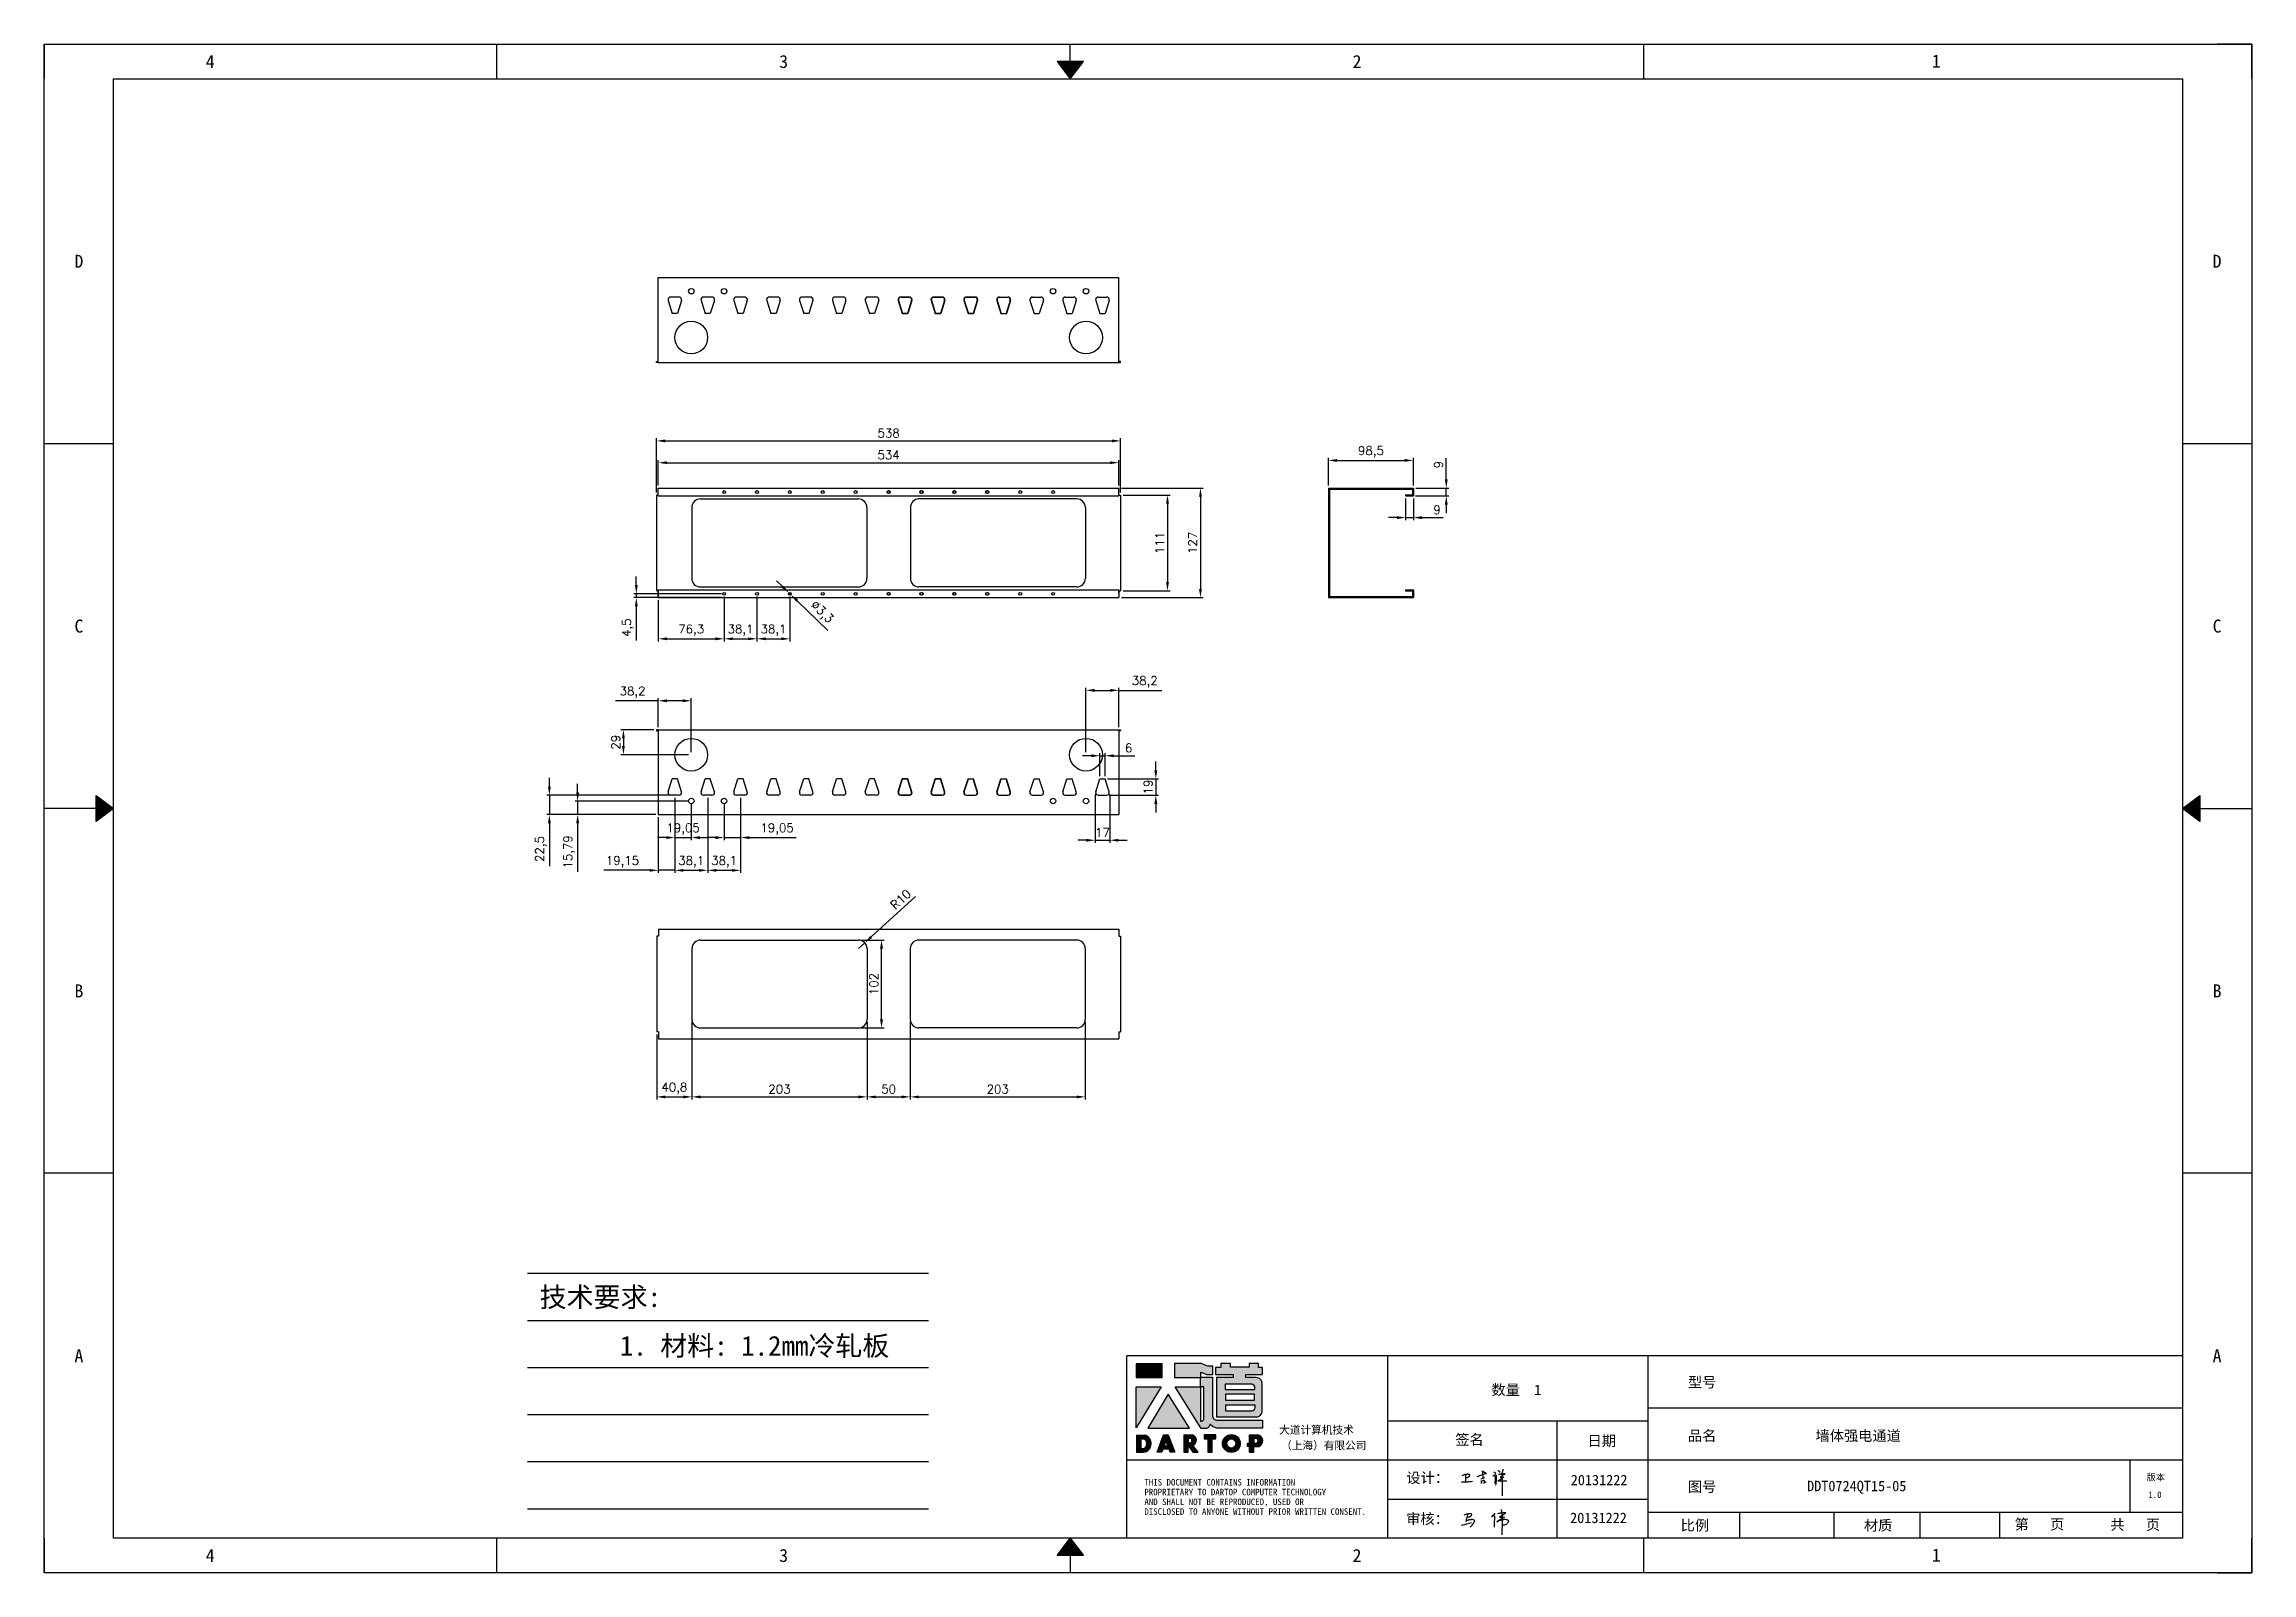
# Model space of a CAD drawing. Header units: millimetres. Extents: x 120943 to 145233, y 4425 to 40233.
# Drawn here: x 140508 to 143067, y 28907 to 30680 of the extents above; entities that cross this region are included whole.
import ezdxf
from ezdxf.enums import TextEntityAlignment as Align

# ---------------------------------------------------------------- set-up
doc = ezdxf.new("R2010")
doc.units = ezdxf.units.MM
doc.linetypes.add('DOT', pattern=[0.25, 0, -0.25])
doc.layers.add('4', color=7, linetype='Continuous')
doc.layers.add('print', color=30, linetype='Continuous')
doc.layers.add('dim', color=2, linetype='Continuous', lineweight=9)
doc.styles.add('Dartop', font='SIMFANG.TTF')
doc.styles.add('HZ', font='SimSun.ttf')
doc.styles.add('hzHT', font='SIMHEI.TTF')
doc.styles.get("Standard").update_dxf_attribs({"font": 'txt', "bigfont": 'gbcbig.shx'})
doc.dimstyles.new('2-small', dxfattribs={"dimtxt": 10, "dimasz": 10, "dimexe": 3, "dimexo": 3, "dimgap": 4, "dimtad": 1, "dimtxsty": 'Standard', "dimcen": 5, "dimazin": 0, "dimtfac": 1, "dimtmove": 0, "dimatfit": 3, "dimfxl": 1, "dimarcsym": 0})

msp = doc.modelspace()

# ---------------------------------------------------------------- texts
at = {"color": 0}
for s, height, style, p in [('4', 15.108, 'Dartop', (140700.134, 30659.787)), ('3', 15.108, 'Dartop', (141364.887, 30659.787)), ('2', 15.108, 'Dartop', (142029.639, 30659.787)), ('1', 15.108, 'Dartop', (142701.279, 30660.266)), ('D', 15.108, 'Dartop', (140547.884, 30428.131)), ('D', 15.108, 'Dartop', (143026.769, 30428.131)), ('C', 15.108, 'Dartop', (140547.884, 30005.106)), ('C', 15.108, 'Dartop', (143026.769, 30005.106)), ('B', 15.108, 'Dartop', (140547.884, 29582.082)), ('B', 15.108, 'Dartop', (143026.769, 29582.082)), ('A', 15.108, 'Dartop', (140547.884, 29159.057)), ('A', 15.108, 'Dartop', (143026.769, 29159.057)), ('数量  1', 12.0864, 'hzHT', (142214.347, 29119.438)), ('型号', 12.0864, 'hzHT', (142429.759, 29128.313)), ('签名', 12.0864, 'hzHT', (142160.054, 29061.838)), ('日期', 12.0864, 'hzHT', (142313.416, 29060.351)), ('品名', 12.0864, 'hzHT', (142429.759, 29066.267)), ('墙体强电通道', 12.0864, 'hzHT', (142610.682, 29066.267)), ('20131222', 12.0864, 'hzHT', (142310.314, 29014.912)), ('图号', 12.0864, 'hzHT', (142429.759, 29007.19)), ('DDT0724QT15-05', 12.08642, 'hzHT', (142608.992, 29007.978)), ('版本', 7.554, 'hzHT', (142955.683, 29018.139)), ('1.0', 7.554, 'Dartop', (142954.774, 28997.95)), ('20131222', 12.0864, 'hzHT', (142309.595, 28971.057)), ('比例', 12.0864, 'hzHT', (142421.331, 28962.338)), ('材质', 12.0864, 'hzHT', (142633.831, 28962.338)), ('第   页', 12.0864, 'hzHT', (142820.799, 28963.592)), ('共   页', 12.0864, 'hzHT', (142931.823, 28963.152)), ('4', 15.108, 'Dartop', (140700.134, 28927.401)), ('3', 15.108, 'Dartop', (141364.887, 28927.401)), ('2', 15.108, 'Dartop', (142029.639, 28927.401)), ('1', 15.108, 'Dartop', (142701.279, 28927.88))]:
    msp.add_text(s, height=height, dxfattribs=dict(at, style=style)).set_placement(p, align=Align.MIDDLE_CENTER)
at = {"style": 'HZ'}
for s, p in [('技术要求:', (141152.369, 29227.051)), ('     1. 材料: 1.2mm冷轧板', (141292.236, 29170.565))]:
    msp.add_text(s, height=22.932, dxfattribs=at).set_placement(p, align=Align.MIDDLE_CENTER)
at = {"color": 0, "style": 'hzHT'}
for s, height, p in [('设计：', 12.0864, (142086.837, 29011.482)), ('THIS DOCUMENT CONTAINS INFORMATION', 7.55401, (141783.125, 29008.506)), ('PROPRIETARY TO DARTOP COMPUTER TECHNOLOGY', 7.55401, (141783.125, 28997.175)), ('AND SHALL NOT BE REPRODUCED, USED OR', 7.55401, (141783.125, 28985.844)), ('DISCLOSED TO ANYONE WITHOUT PRIOR WRITTEN CONSENT.', 7.55401, (141783.125, 28974.513)), ('审核：', 12.0864, (142086.657, 28963.888))]:
    msp.add_text(s, height=height, dxfattribs=at).set_placement(p)
at = {"layer": '4', "color": 0, "style": 'hzHT'}
for s, p in [('大道计算机技术', (141939.363, 29068.506)), ('（上海）有限公司', (141941.644, 29050.439))]:
    msp.add_text(s, height=9.0648, dxfattribs=at).set_placement(p)

# ---------------------------------------------------------------- blocks, each defined once
blk = doc.blocks.new('*U527')
at = {"color": 254, "linetype": 'Continuous', "extrusion": (0, 0, -1)}
for points in [[(-17, 0.333), (-16.812, 0.25), (-17, 0.5)], [(-17, 0.333), (-17.188, 0.25), (-16.812, 0.25)], [(-17, 0.333), (-17, 0.5), (-17.188, 0.25)]]:
    blk.add_solid(points, dxfattribs=at)
blk = doc.blocks.new('*U526')
at = {"color": 254, "linetype": 'Continuous', "extrusion": (0, 0, -1)}
for points in [[(-33.167, 11), (-33, 11), (-33.25, 11.188)], [(-33.167, 11), (-33.25, 11.188), (-33.25, 10.812)], [(-33.167, 11), (-33.25, 10.812), (-33, 11)]]:
    blk.add_solid(points, dxfattribs=at)
blk = doc.blocks.new('*U528')
at = {"color": 254, "linetype": 'Continuous'}
for points in [[(17, 21.667), (17.188, 21.75), (16.812, 21.75)], [(17, 21.667), (16.812, 21.75), (17, 21.5)], [(17, 21.667), (17, 21.5), (17.188, 21.75)]]:
    blk.add_solid(points, dxfattribs=at)
blk = doc.blocks.new('*U525')
at = {"color": 254, "linetype": 'Continuous', "extrusion": (0, 0, -1)}
for points in [[(-0.833, 11), (-0.75, 10.812), (-0.75, 11.188)], [(-0.833, 11), (-0.75, 11.188), (-1, 11)], [(-0.833, 11), (-1, 11), (-0.75, 10.812)]]:
    blk.add_solid(points, dxfattribs=at)
blk = doc.blocks.new('dadao')
for p, q in [((48, 19.2), (44.9, 10.4)), ((44.9, 10.4), (51.2, 10.4)), ((51.2, 10.4), (48, 19.2))]:
    blk.add_line(p, q)
for points in [[(41.8, 121.6), (41.8, 143.7), (-0.4, 143.7), (-0.4, 121.6), (41.8, 121.6)], [(104.8, 122), (104.8, 130.3), (114.1, 126.3), (124.2, 126.3), (124.2, 139.6), (115.9, 139.6), (105.1, 143.9), (61.5, 143.9)], [(61.7, 144), (61.7, 121.3), (103.9, 121.3)], [(113.4, 38.7), (105.1, 38.7), (63, 106.5), (103.9, 106.5), (103.9, 120.9), (103.9, 121.3)], [(109.7, 53.6), (109.7, 106.2), (104.3, 106.2), (104.3, 50.4), (106.6, 50.4)], [(144.6, 94.4), (144.6, 84.8), (192, 84.8), (192, 94.1), (144.9, 94.1)], [(120.2, 45), (119.5, 45), (119.5, 44.6)], [(0, 28), (0, 0), (11.8, 0)], [(0.1, 28), (14, 28)], [(7.1, 21.8), (7.1, 6.1), (12, 6.1)], [(7.1, 21.8), (11.4, 21.8)], [(76.8, 28.2), (76.8, 0), (84.1, 0), (84.1, 11.1), (91.6, -0.1), (100.3, -0.1), (91.7, 11.1)], [(76.8, 28.2), (90.6, 28.2)], [(84, 22.7), (84, 15.3), (87.2, 15.3)], [(84, 22.7), (87.3, 22.7)], [(183.7, 0), (183.7, 9.6), (180.6, 9.6), (180.6, 14.9), (183.8, 14.9), (183.8, 28.1), (196.1, 28.1), (196.5, 28.1)], [(183.7, 0), (190.9, 0), (190.9, 9.6), (198.8, 9.6)], [(194.9, 22.3), (190.8, 22.3), (190.8, 15), (194.4, 15)]]:
    blk.add_lwpolyline(points)
blk.add_lwpolyline([(137.1, 144.2), (137.1, 137.9), (128.3, 137.9), (128.3, 126.5), (157.3, 126.5), (157.3, 121.5), (130.3, 121.5), (130.3, 57.5), (194.4, 57.5, 0.414214), (204.4, 67.5), (204.4, 111.3, 0.414214), (194.4, 121.3), (177.5, 121.3), (177.5, 126.3), (204.7, 126.3), (204.7, 137.7), (198.2, 137.7), (198.2, 143.9), (183.3, 143.9), (183.3, 138), (153, 138), (153, 144.2), (137.1, 144.2)], format="xyb", close=True)
for points in [[(104.8, 122), (123.4, 122), (123.4, 60, 0.414214), (131.4, 52), (204.8, 52), (204.8, 39.1), (131.7, 39.1)], [(144.3, 110.8), (144.3, 101.8), (192.3, 101.8), (192.3, 105.5, 0.414214), (187.3, 110.5), (144.3, 110.5)], [(144.6, 77), (144.6, 67.5), (187.6, 67.5, 0.414214), (192.6, 72.5), (192.6, 76.4), (144.6, 76.4)]]:
    blk.add_lwpolyline(points, format="xyb")
for points in [[(-0.3, 106.2), (40.4, 106.2), (-0.3, 39.7), (-0.3, 106.2)], [(51.7, 94.1), (18.4, 39.3), (86.2, 39.3)], [(43.8, 28.2), (51.8, 28.2), (62.6, -0.1), (55, -0.1), (53.2, 5), (42.9, 5), (41.1, 0), (33.6, 0)], [(110, 28.1), (110, 21.9), (116, 21.9), (116, -0.1), (123.2, -0.1), (123.2, 22), (129.2, 22), (129.2, 28.1), (110, 28.1)]]:
    blk.add_lwpolyline(points, close=True)
for radius in [14.5, 7.44]:
    blk.add_circle((154.2, 14.2), radius)
for centre, radius, start, end in [((99.2, 60.7), 12.6, 305.6399, 325.969), ((111.6, 46.7), 8.19, 282.9811, 347.6627), ((136, 61.7), 22.9, 226.7358, 259.3209), ((8.5, 13.9), 8.49, 294.2143, 69.7177), ((9.6, 14.2), 14.4, 278.6604, 72.3203), ((86.4, 19), 3.8, 282.527, 76.7196), ((88.6, 19.4), 8.95, 290.6073, 77.2124), ((193.7, 18.7), 3.8, 280.9891, 72.5513), ((195.7, 18.6), 9.51, 288.8959, 85.2442)]:
    blk.add_arc(centre, radius, start, end)
blk = doc.blocks.new('h')
for p, q in [((20768.1, -2360.9), (20773, -2359.1)), ((20769.5, -2366.9), (20769.8, -2370.6)), ((20769.8, -2370.6), (20770.9, -2378)), ((20770.9, -2378), (20771.5, -2370.6)), ((20772.4, -2369.3), (20774.9, -2367.8)), ((20773, -2359.1), (20784.1, -2355.2)), ((20773.3, -2331.8), (20775.3, -2338.7)), ((20789.1, -2340.9), (20773.5, -2331.9)), ((20775.3, -2338.7), (20775.6, -2351.2)), ((20775.6, -2351.2), (20775.5, -2357.3)), ((20782.2, -2369.2), (20780, -2377.1)), ((20780, -2377.1), (20788.3, -2371.3)), ((20780.1, -2366.4), (20780.8, -2366.4)), ((20781.9, -2367.4), (20782.2, -2369.2)), ((20845.7, -2343.5), (20848.4, -2353)), ((20848.9, -2370.3), (20847.9, -2424)), ((20848.4, -2353), (20848.9, -2370.3))]:
    blk.add_line(p, q)
for points in [[(20696.6, -2372.4, 0.002073), (20710.6, -2371.9, 0.016137), (20719.6, -2371.3, 0.008314), (20736.9, -2369.3)], [(20699.1, -2348.2, -0.029745), (20704.6, -2345.4, -0.046842), (20708.4, -2344.2, -0.00919), (20714.3, -2343, -0.018517), (20717.2, -2342.5, -0.037841), (20720.3, -2342.4, -0.039541), (20723.2, -2342.8, -0.149785), (20726, -2344.3, -0.204935), (20726.9, -2346.6, -0.074872), (20726.5, -2348.3, -0.061615), (20725.6, -2350.3, -0.034204), (20723.8, -2352.6, -0.045776), (20722.3, -2354.1, -0.054985), (20720.4, -2355.3, -0.036348), (20717.3, -2356.5, -0.067752), (20715.7, -2356.8, -0.043553), (20713.2, -2356.7)], [(20755, -2351.9, -0.024077), (20759.9, -2350.1, -0.013147), (20768.7, -2346.5, -0.00522), (20775.4, -2344.1, -0.018517), (20777.3, -2343.4, -0.008274), (20786.3, -2341, -0.039541), (20788.3, -2340.8, -0.079216), (20789.4, -2341, -0.204935)], [(20813.5, -2350.1, 0.007348), (20815.9, -2348.7, 0.008421), (20818, -2347.3, 0.009459), (20819.7, -2346.2, -0.016325), (20820.7, -2345.5, -0.173771), (20821.8, -2345.3, -0.085159), (20823.9, -2346, -0.125883), (20826, -2347.9, -0.160659), (20826.6, -2350.1, -0.010447), (20826.5, -2352.3, -0.008247), (20826.2, -2355.1, -0.002698), (20825.3, -2374, 0.001562), (20823.9, -2383.7, 0.016137)], [(20816.8, -2335, -0.053561), (20819.6, -2336.1, -0.075272), (20821.3, -2337.3, -0.005295), (20822.5, -2338.5, -0.009337), (20823.1, -2339.1, -0.026146), (20823.7, -2339.8, -0.016644), (20824.5, -2340.9)], [(20832.1, -2329.2, -0.053561), (20834.9, -2330.3, -0.075272), (20836.7, -2331.5, -0.005295), (20837.8, -2332.6, -0.009337), (20838.5, -2333.3, -0.026146), (20839, -2334, -0.016644), (20839.8, -2335.1)], [(20836, -2343.7, -0.02797), (20842.1, -2342.6, -0.048868), (20845.6, -2342.2, -0.00919), (20851.1, -2341.4, -0.018517), (20853.9, -2341.1, -0.037841), (20856.7, -2341.2, -0.039541), (20859.4, -2341.6, -0.018282), (20840.6, -2354.7, -0.000937)], [(20847.6, -2340.2, 0.021784), (20849.6, -2335.9, 0.028296), (20850.8, -2332.4, 0.008136), (20851.9, -2328.2, 0.028913), (20852.2, -2327, 0.08193), (20852.1, -2325.9, 0.075058), (20851.7, -2324.7, 0.275043)]]:
    blk.add_lwpolyline(points, format="xyb")
for points in [[(20711.3, -2343.5), (20711.3, -2343.5), (20711.5, -2355.8), (20710.7, -2368), (20710.6, -2371.9)], [(20821.5, -2350.6), (20822.4, -2359.2), (20822.2, -2364.9), (20821.7, -2369), (20821.3, -2376.3), (20823.6, -2368.5), (20827.2, -2366.3), (20829.5, -2366.3)], [(20840.6, -2354.7), (20850, -2354.7), (20855, -2354.3), (20845.9, -2361.1), (20840.5, -2364), (20833, -2367.5), (20863.2, -2367.4), (20865.9, -2367.3)]]:
    blk.add_lwpolyline(points)
for centre, radius, start, end in [((20773.7, -2371.2), 2.3, 121.9907, 163.60158), ((20787.5, -2406), 40.3, 100.61827, 108.24823), ((20780.8, -2367.6), 1.15, 9.4675, 90)]:
    blk.add_arc(centre, radius, start, end)
blk = doc.blocks.new('*D1456')
at = {"layer": 'Defpoints', "color": 0}
for p in [(141755.6, 30219.9), (141217.6, 30157.1), (141755.6, 30157.1)]:
    blk.add_point(p, dxfattribs=at)
at = {"layer": 'dim', "color": 0, "lineweight": -2}
for p, q in [((141217.6, 30160.1), (141217.6, 30222.9)), ((141227.6, 30219.9), (141745.6, 30219.9)), ((141755.6, 30160.1), (141755.6, 30222.9))]:
    blk.add_line(p, q, dxfattribs=at)
at = {"layer": 'dim', "color": 0}
for points in [[(141227.6, 30221.5), (141227.6, 30218.2), (141217.6, 30219.9)], [(141745.6, 30221.5), (141745.6, 30218.2), (141755.6, 30219.9)]]:
    blk.add_solid(points, dxfattribs=at)
at = {"layer": 'dim', "color": 0, "insert": (141486.6, 30228.9), "char_height": 10, "attachment_point": 5}
blk.add_mtext('538', dxfattribs=at)
blk = doc.blocks.new('*D1457')
at = {"layer": 'Defpoints', "color": 0}
for p in [(141753.6, 30194.6), (141219.6, 30165.1), (141753.6, 30165.1)]:
    blk.add_point(p, dxfattribs=at)
at = {"layer": 'dim', "color": 0, "lineweight": -2}
for p, q in [((141219.6, 30168.1), (141219.6, 30197.6)), ((141229.6, 30194.6), (141743.6, 30194.6)), ((141753.6, 30168.1), (141753.6, 30197.6))]:
    blk.add_line(p, q, dxfattribs=at)
at = {"layer": 'dim', "color": 0}
for points in [[(141229.6, 30196.2), (141229.6, 30192.9), (141219.6, 30194.6)], [(141743.6, 30196.2), (141743.6, 30192.9), (141753.6, 30194.6)]]:
    blk.add_solid(points, dxfattribs=at)
at = {"layer": 'dim', "color": 0, "insert": (141486.6, 30203.6), "char_height": 10, "attachment_point": 5}
blk.add_mtext('534', dxfattribs=at)
blk = doc.blocks.new('*D1458')
at = {"layer": 'Defpoints', "color": 0}
for p in [(141219.6, 30038.1), (141295.9, 30042.6), (141295.9, 29990.4)]:
    blk.add_point(p, dxfattribs=at)
at = {"layer": 'dim', "color": 0, "lineweight": -2}
for p, q in [((141219.6, 30035.1), (141219.6, 29987.4)), ((141295.9, 30039.6), (141295.9, 29987.4)), ((141229.6, 29990.4), (141285.9, 29990.4))]:
    blk.add_line(p, q, dxfattribs=at)
at = {"layer": 'dim', "color": 0}
for points in [[(141229.6, 29992), (141229.6, 29988.7), (141219.6, 29990.4)], [(141285.9, 29992), (141285.9, 29988.7), (141295.9, 29990.4)]]:
    blk.add_solid(points, dxfattribs=at)
at = {"layer": 'dim', "color": 0, "insert": (141257.8, 30000.2), "char_height": 10, "attachment_point": 5}
blk.add_mtext('76,3', dxfattribs=at)
blk = doc.blocks.new('*D1459')
at = {"layer": 'Defpoints', "color": 0}
for p in [(141295.9, 30042.6), (141334, 30042.6), (141334, 29990.4)]:
    blk.add_point(p, dxfattribs=at)
at = {"layer": 'dim', "color": 0, "lineweight": -2}
for p, q in [((141295.9, 30039.6), (141295.9, 29987.4)), ((141334, 30039.6), (141334, 29987.4)), ((141305.9, 29990.4), (141324, 29990.4))]:
    blk.add_line(p, q, dxfattribs=at)
at = {"layer": 'dim', "color": 0}
for points in [[(141305.9, 29992), (141305.9, 29988.7), (141295.9, 29990.4)], [(141324, 29992), (141324, 29988.7), (141334, 29990.4)]]:
    blk.add_solid(points, dxfattribs=at)
at = {"layer": 'dim', "color": 0, "insert": (141315, 30000.2), "char_height": 10, "attachment_point": 5}
blk.add_mtext('38,1', dxfattribs=at)
blk = doc.blocks.new('*D1460')
at = {"layer": 'Defpoints', "color": 0}
for p in [(141334, 30042.6), (141372.1, 30042.6), (141372.1, 29990.4)]:
    blk.add_point(p, dxfattribs=at)
at = {"layer": 'dim', "color": 0, "lineweight": -2}
for p, q in [((141334, 30039.6), (141334, 29987.4)), ((141372.1, 30039.6), (141372.1, 29987.4)), ((141344, 29990.4), (141362.1, 29990.4))]:
    blk.add_line(p, q, dxfattribs=at)
at = {"layer": 'dim', "color": 0}
for points in [[(141344, 29992), (141344, 29988.7), (141334, 29990.4)], [(141362.1, 29992), (141362.1, 29988.7), (141372.1, 29990.4)]]:
    blk.add_solid(points, dxfattribs=at)
at = {"layer": 'dim', "color": 0, "insert": (141353.1, 30000.2), "char_height": 10, "attachment_point": 5}
blk.add_mtext('38,1', dxfattribs=at)
blk = doc.blocks.new('*D1461')
at = {"layer": 'Defpoints', "color": 0}
for p in [(141370.9, 30043.7), (141373.3, 30041.4)]:
    blk.add_point(p, dxfattribs=at)
at = {"layer": 'dim', "color": 0, "lineweight": -2}
for p, q in [((141363.8, 30050.7), (141356.6, 30057.6)), ((141370.9, 30043.7), (141373.3, 30041.4)), ((141416.2, 30000), (141380.5, 30034.5))]:
    blk.add_line(p, q, dxfattribs=at)
at = {"layer": 'dim', "color": 0}
for points in [[(141364.9, 30051.9), (141362.6, 30049.5), (141370.9, 30043.7)], [(141381.7, 30035.7), (141379.4, 30033.3), (141373.3, 30041.4)]]:
    blk.add_solid(points, dxfattribs=at)
at = {"layer": 'dim', "color": 0, "insert": (141408.8, 30020.8), "char_height": 10, "attachment_point": 5, "rotation": 315.9827}
blk.add_mtext('∅3,3', dxfattribs=at)
blk = doc.blocks.new('*D1462')
at = {"layer": 'Defpoints', "color": 0}
for p in [(141194.1, 30038.1), (141295.9, 30042.6), (141295.9, 30038.1)]:
    blk.add_point(p, dxfattribs=at)
at = {"layer": 'dim', "color": 0, "lineweight": -2}
for p, q in [((141194.1, 30052.6), (141194.1, 30062.6)), ((141292.9, 30042.6), (141191.1, 30042.6)), ((141292.9, 30038.1), (141191.1, 30038.1)), ((141194.1, 30042.6), (141194.1, 30038.1)), ((141194.1, 30028.1), (141194.1, 29988.4))]:
    blk.add_line(p, q, dxfattribs=at)
at = {"layer": 'dim', "color": 0}
for points in [[(141192.5, 30052.6), (141195.8, 30052.6), (141194.1, 30042.6)], [(141192.5, 30028.1), (141195.8, 30028.1), (141194.1, 30038.1)]]:
    blk.add_solid(points, dxfattribs=at)
at = {"layer": 'dim', "color": 0, "insert": (141184.3, 30003.2), "char_height": 10, "attachment_point": 5, "rotation": 90}
blk.add_mtext('4,5', dxfattribs=at)
blk = doc.blocks.new('*D1463')
at = {"layer": 'Defpoints', "color": 0}
for p in [(141753.6, 30165.1), (141753.6, 30038.1), (141848.1, 30038.1)]:
    blk.add_point(p, dxfattribs=at)
at = {"layer": 'dim', "color": 0, "lineweight": -2}
for p, q in [((141756.6, 30165.1), (141851.1, 30165.1)), ((141848.1, 30155.1), (141848.1, 30048.1)), ((141756.6, 30038.1), (141851.1, 30038.1))]:
    blk.add_line(p, q, dxfattribs=at)
at = {"layer": 'dim', "color": 0}
for points in [[(141846.5, 30155.1), (141849.8, 30155.1), (141848.1, 30165.1)], [(141846.5, 30048.1), (141849.8, 30048.1), (141848.1, 30038.1)]]:
    blk.add_solid(points, dxfattribs=at)
at = {"layer": 'dim', "color": 0, "insert": (141839.1, 30101.6), "char_height": 10, "attachment_point": 5, "rotation": 90}
blk.add_mtext('127', dxfattribs=at)
blk = doc.blocks.new('*D1464')
at = {"layer": 'Defpoints', "color": 0}
for p in [(142095, 30197.2), (141996.5, 30165.1), (142095, 30165.1)]:
    blk.add_point(p, dxfattribs=at)
at = {"layer": 'dim', "color": 0, "lineweight": -2}
for p, q in [((141996.5, 30168.1), (141996.5, 30200.2)), ((142006.5, 30197.2), (142085, 30197.2)), ((142095, 30168.1), (142095, 30200.2))]:
    blk.add_line(p, q, dxfattribs=at)
at = {"layer": 'dim', "color": 0}
for points in [[(142006.5, 30198.9), (142006.5, 30195.6), (141996.5, 30197.2)], [(142085, 30198.9), (142085, 30195.6), (142095, 30197.2)]]:
    blk.add_solid(points, dxfattribs=at)
at = {"layer": 'dim', "color": 0, "insert": (142045.8, 30207.1), "char_height": 10, "attachment_point": 5}
blk.add_mtext('98,5', dxfattribs=at)
blk = doc.blocks.new('*D1466')
at = {"layer": 'Defpoints', "color": 0}
for p in [(142094.4, 30156.1), (142095, 30165.1), (142133.1, 30165.1)]:
    blk.add_point(p, dxfattribs=at)
at = {"layer": 'dim', "color": 0, "lineweight": -2}
for p, q in [((142133.1, 30175.1), (142133.1, 30199.7)), ((142097.4, 30156.1), (142136.1, 30156.1)), ((142098, 30165.1), (142136.1, 30165.1)), ((142133.1, 30156.1), (142133.1, 30165.1)), ((142133.1, 30146.1), (142133.1, 30136.1))]:
    blk.add_line(p, q, dxfattribs=at)
at = {"layer": 'dim', "color": 0}
for points in [[(142131.5, 30175.1), (142134.8, 30175.1), (142133.1, 30165.1)], [(142131.5, 30146.1), (142134.8, 30146.1), (142133.1, 30156.1)]]:
    blk.add_solid(points, dxfattribs=at)
at = {"layer": 'dim', "color": 0, "insert": (142124.1, 30192.4), "char_height": 10, "attachment_point": 5, "rotation": 90}
blk.add_mtext('9', dxfattribs=at)
blk = doc.blocks.new('*D1467')
at = {"layer": 'Defpoints', "color": 0}
for p in [(142086, 30156.1), (142095, 30156.1), (142095, 30130.9)]:
    blk.add_point(p, dxfattribs=at)
at = {"layer": 'dim', "color": 0, "lineweight": -2}
for p, q in [((142086, 30153.1), (142086, 30127.9)), ((142095, 30153.1), (142095, 30127.9)), ((142076, 30130.9), (142066, 30130.9)), ((142086, 30130.9), (142095, 30130.9)), ((142105, 30130.9), (142129.7, 30130.9))]:
    blk.add_line(p, q, dxfattribs=at)
at = {"layer": 'dim', "color": 0}
for points in [[(142076, 30132.6), (142076, 30129.2), (142086, 30130.9)], [(142105, 30132.6), (142105, 30129.2), (142095, 30130.9)]]:
    blk.add_solid(points, dxfattribs=at)
at = {"layer": 'dim', "color": 0, "insert": (142122.3, 30139.9), "char_height": 10, "attachment_point": 5}
blk.add_mtext('9', dxfattribs=at)
blk = doc.blocks.new('*D1468')
at = {"layer": 'Defpoints', "color": 0}
for p in [(141219.6, 29918.5), (141219.6, 29885), (141257.8, 29856)]:
    blk.add_point(p, dxfattribs=at)
at = {"layer": 'dim', "color": 0, "lineweight": -2}
for p, q in [((141219.6, 29888), (141219.6, 29921.5)), ((141257.8, 29859), (141257.8, 29921.5)), ((141219.6, 29918.5), (141170, 29918.5)), ((141247.8, 29918.5), (141229.6, 29918.5))]:
    blk.add_line(p, q, dxfattribs=at)
at = {"layer": 'dim', "color": 0}
for points in [[(141229.6, 29920.2), (141229.6, 29916.8), (141219.6, 29918.5)], [(141247.8, 29920.2), (141247.8, 29916.8), (141257.8, 29918.5)]]:
    blk.add_solid(points, dxfattribs=at)
at = {"layer": 'dim', "color": 0, "insert": (141189.8, 29928.3), "char_height": 10, "attachment_point": 5}
blk.add_mtext('38,2', dxfattribs=at)
blk = doc.blocks.new('*D1469')
at = {"layer": 'Defpoints', "color": 0}
for p in [(141753.6, 29930.6), (141753.6, 29885), (141715.4, 29856)]:
    blk.add_point(p, dxfattribs=at)
at = {"layer": 'dim', "color": 0, "lineweight": -2}
for p, q in [((141715.4, 29859), (141715.4, 29933.6)), ((141725.4, 29930.6), (141743.6, 29930.6)), ((141753.6, 29888), (141753.6, 29933.6)), ((141753.6, 29930.6), (141803.3, 29930.6))]:
    blk.add_line(p, q, dxfattribs=at)
at = {"layer": 'dim', "color": 0}
for points in [[(141725.4, 29932.3), (141725.4, 29928.9), (141715.4, 29930.6)], [(141743.6, 29932.3), (141743.6, 29928.9), (141753.6, 29930.6)]]:
    blk.add_solid(points, dxfattribs=at)
at = {"layer": 'dim', "color": 0, "insert": (141783.5, 29940.4), "char_height": 10, "attachment_point": 5}
blk.add_mtext('38,2', dxfattribs=at)
blk = doc.blocks.new('*D1470')
at = {"layer": 'Defpoints', "color": 0}
for p in [(141217.6, 29885), (141179.2, 29856), (141257.8, 29856)]:
    blk.add_point(p, dxfattribs=at)
at = {"layer": 'dim', "color": 0, "lineweight": -2}
for p, q in [((141214.6, 29885), (141176.2, 29885)), ((141179.2, 29875), (141179.2, 29866)), ((141254.8, 29856), (141176.2, 29856))]:
    blk.add_line(p, q, dxfattribs=at)
at = {"layer": 'dim', "color": 0}
for points in [[(141177.5, 29875), (141180.8, 29875), (141179.2, 29885)], [(141177.5, 29866), (141180.8, 29866), (141179.2, 29856)]]:
    blk.add_solid(points, dxfattribs=at)
at = {"layer": 'dim', "color": 0, "insert": (141170.2, 29870.5), "char_height": 10, "attachment_point": 5, "rotation": 90}
blk.add_mtext('29', dxfattribs=at)
blk = doc.blocks.new('*D1471')
at = {"layer": 'Defpoints', "color": 0}
for p in [(141238.8, 29809), (141219.6, 29786.5), (141219.6, 29721.9)]:
    blk.add_point(p, dxfattribs=at)
at = {"layer": 'dim', "color": 0, "lineweight": -2}
for p, q in [((141238.8, 29806), (141238.8, 29718.9)), ((141219.6, 29783.5), (141219.6, 29718.9)), ((141209.6, 29721.9), (141156.6, 29721.9)), ((141238.8, 29721.9), (141219.6, 29721.9)), ((141248.8, 29721.9), (141258.8, 29721.9))]:
    blk.add_line(p, q, dxfattribs=at)
at = {"layer": 'dim', "color": 0}
for points in [[(141209.6, 29723.5), (141209.6, 29720.2), (141219.6, 29721.9)], [(141248.8, 29723.5), (141248.8, 29720.2), (141238.8, 29721.9)]]:
    blk.add_solid(points, dxfattribs=at)
at = {"layer": 'dim', "color": 0, "insert": (141178.1, 29731.7), "char_height": 10, "attachment_point": 5}
blk.add_mtext('19,15', dxfattribs=at)
blk = doc.blocks.new('*D1472')
at = {"layer": 'Defpoints', "color": 0}
for p in [(141238.8, 29809), (141276.9, 29809), (141276.9, 29721.9)]:
    blk.add_point(p, dxfattribs=at)
at = {"layer": 'dim', "color": 0, "lineweight": -2}
for p, q in [((141238.8, 29806), (141238.8, 29718.9)), ((141276.9, 29806), (141276.9, 29718.9)), ((141248.8, 29721.9), (141266.9, 29721.9))]:
    blk.add_line(p, q, dxfattribs=at)
at = {"layer": 'dim', "color": 0}
for points in [[(141248.8, 29723.5), (141248.8, 29720.2), (141238.8, 29721.9)], [(141266.9, 29723.5), (141266.9, 29720.2), (141276.9, 29721.9)]]:
    blk.add_solid(points, dxfattribs=at)
at = {"layer": 'dim', "color": 0, "insert": (141257.8, 29731.7), "char_height": 10, "attachment_point": 5}
blk.add_mtext('38,1', dxfattribs=at)
blk = doc.blocks.new('*D1473')
at = {"layer": 'Defpoints', "color": 0}
for p in [(141276.9, 29809), (141315, 29809), (141315, 29721.9)]:
    blk.add_point(p, dxfattribs=at)
at = {"layer": 'dim', "color": 0, "lineweight": -2}
for p, q in [((141276.9, 29806), (141276.9, 29718.9)), ((141315, 29806), (141315, 29718.9)), ((141286.9, 29721.9), (141305, 29721.9))]:
    blk.add_line(p, q, dxfattribs=at)
at = {"layer": 'dim', "color": 0}
for points in [[(141286.9, 29723.5), (141286.9, 29720.2), (141276.9, 29721.9)], [(141305, 29723.5), (141305, 29720.2), (141315, 29721.9)]]:
    blk.add_solid(points, dxfattribs=at)
at = {"layer": 'dim', "color": 0, "insert": (141295.9, 29731.7), "char_height": 10, "attachment_point": 5}
blk.add_mtext('38,1', dxfattribs=at)
blk = doc.blocks.new('*D1474')
at = {"layer": 'Defpoints', "color": 0}
for p in [(141257.8, 29802.2), (141238.8, 29786.5), (141257.8, 29759.9)]:
    blk.add_point(p, dxfattribs=at)
at = {"layer": 'dim', "color": 0, "lineweight": -2}
for p, q in [((141257.8, 29799.2), (141257.8, 29756.9)), ((141238.8, 29783.5), (141238.8, 29756.9)), ((141228.8, 29759.9), (141218.8, 29759.9)), ((141238.8, 29759.9), (141257.8, 29759.9)), ((141267.8, 29759.9), (141277.8, 29759.9))]:
    blk.add_line(p, q, dxfattribs=at)
at = {"layer": 'dim', "color": 0}
for points in [[(141228.8, 29761.5), (141228.8, 29758.2), (141238.8, 29759.9)], [(141267.8, 29761.5), (141267.8, 29758.2), (141257.8, 29759.9)]]:
    blk.add_solid(points, dxfattribs=at)
at = {"layer": 'dim', "color": 0, "insert": (141248.3, 29769.7), "char_height": 10, "attachment_point": 5}
blk.add_mtext('19,05', dxfattribs=at)
blk = doc.blocks.new('*D1475')
at = {"layer": 'Defpoints', "color": 0}
for p in [(141295.9, 29802.2), (141315, 29786.5), (141315, 29759.9)]:
    blk.add_point(p, dxfattribs=at)
at = {"layer": 'dim', "color": 0, "lineweight": -2}
for p, q in [((141295.9, 29799.2), (141295.9, 29756.9)), ((141315, 29783.5), (141315, 29756.9)), ((141285.9, 29759.9), (141275.9, 29759.9)), ((141295.9, 29759.9), (141315, 29759.9)), ((141325, 29759.9), (141379.6, 29759.9))]:
    blk.add_line(p, q, dxfattribs=at)
at = {"layer": 'dim', "color": 0}
for points in [[(141285.9, 29761.5), (141285.9, 29758.2), (141295.9, 29759.9)], [(141325, 29761.5), (141325, 29758.2), (141315, 29759.9)]]:
    blk.add_solid(points, dxfattribs=at)
at = {"layer": 'dim', "color": 0, "insert": (141357.3, 29769.7), "char_height": 10, "attachment_point": 5}
blk.add_mtext('19,05', dxfattribs=at)
blk = doc.blocks.new('*D1476')
at = {"layer": 'Defpoints', "color": 0}
for p in [(141257.8, 29802.2), (141126.1, 29786.5), (141219.6, 29786.5)]:
    blk.add_point(p, dxfattribs=at)
at = {"layer": 'dim', "color": 0, "lineweight": -2}
for p, q in [((141126.1, 29812.2), (141126.1, 29822.2)), ((141254.8, 29802.2), (141123.1, 29802.2)), ((141126.1, 29802.2), (141126.1, 29786.5)), ((141216.6, 29786.5), (141123.1, 29786.5)), ((141126.1, 29776.5), (141126.1, 29720.1))]:
    blk.add_line(p, q, dxfattribs=at)
at = {"layer": 'dim', "color": 0}
for points in [[(141124.4, 29812.2), (141127.8, 29812.2), (141126.1, 29802.2)], [(141124.4, 29776.5), (141127.8, 29776.5), (141126.1, 29786.5)]]:
    blk.add_solid(points, dxfattribs=at)
at = {"layer": 'dim', "color": 0, "insert": (141116.3, 29743.3), "char_height": 10, "attachment_point": 5, "rotation": 90}
blk.add_mtext('15,79', dxfattribs=at)
blk = doc.blocks.new('*D1477')
at = {"layer": 'Defpoints', "color": 0}
for p in [(141093.3, 29809), (141238.8, 29809), (141219.6, 29786.5)]:
    blk.add_point(p, dxfattribs=at)
at = {"layer": 'dim', "color": 0, "lineweight": -2}
for p, q in [((141093.3, 29819), (141093.3, 29829)), ((141235.8, 29809), (141090.3, 29809)), ((141093.3, 29809), (141093.3, 29786.5)), ((141216.6, 29786.5), (141090.3, 29786.5)), ((141093.3, 29776.5), (141093.3, 29726.8))]:
    blk.add_line(p, q, dxfattribs=at)
at = {"layer": 'dim', "color": 0}
for points in [[(141091.7, 29819), (141095, 29819), (141093.3, 29809)], [(141091.7, 29776.5), (141095, 29776.5), (141093.3, 29786.5)]]:
    blk.add_solid(points, dxfattribs=at)
at = {"layer": 'dim', "color": 0, "insert": (141083.5, 29746.6), "char_height": 10, "attachment_point": 5, "rotation": 90}
blk.add_mtext('22,5', dxfattribs=at)
blk = doc.blocks.new('*D1478')
at = {"layer": 'Defpoints', "color": 0}
for p in [(141737.5, 29854.8), (141731.5, 29828), (141737.5, 29828)]:
    blk.add_point(p, dxfattribs=at)
at = {"layer": 'dim', "color": 0, "lineweight": -2}
for p, q in [((141721.5, 29854.8), (141711.5, 29854.8)), ((141731.5, 29831), (141731.5, 29857.8)), ((141731.5, 29854.8), (141737.5, 29854.8)), ((141737.5, 29831), (141737.5, 29857.8)), ((141747.5, 29854.8), (141772.1, 29854.8))]:
    blk.add_line(p, q, dxfattribs=at)
at = {"layer": 'dim', "color": 0}
for points in [[(141721.5, 29856.4), (141721.5, 29853.1), (141731.5, 29854.8)], [(141747.5, 29856.4), (141747.5, 29853.1), (141737.5, 29854.8)]]:
    blk.add_solid(points, dxfattribs=at)
at = {"layer": 'dim', "color": 0, "insert": (141764.8, 29863.8), "char_height": 10, "attachment_point": 5}
blk.add_mtext('6', dxfattribs=at)
blk = doc.blocks.new('*D1104')
at = {"layer": 'Defpoints', "color": 0}
for p in [(141726, 29812.9), (141743, 29812.9), (141743, 29756.8)]:
    blk.add_point(p, dxfattribs=at)
at = {"layer": 'dim', "color": 0, "lineweight": -2}
for p, q in [((141726, 29809.9), (141726, 29753.8)), ((141743, 29809.9), (141743, 29753.8)), ((141716, 29756.8), (141706, 29756.8)), ((141726, 29756.8), (141743, 29756.8)), ((141753, 29756.8), (141763, 29756.8))]:
    blk.add_line(p, q, dxfattribs=at)
at = {"layer": 'dim', "color": 0}
for points in [[(141716, 29758.4), (141716, 29755.1), (141726, 29756.8)], [(141753, 29758.4), (141753, 29755.1), (141743, 29756.8)]]:
    blk.add_solid(points, dxfattribs=at)
at = {"layer": 'dim', "color": 0, "insert": (141734.5, 29765.8), "char_height": 10, "attachment_point": 5}
blk.add_mtext('17', dxfattribs=at)
blk = doc.blocks.new('*D1479')
at = {"layer": 'Defpoints', "color": 0}
for p in [(141737.5, 29828), (141739.4, 29809), (141796.4, 29809)]:
    blk.add_point(p, dxfattribs=at)
at = {"layer": 'dim', "color": 0, "lineweight": -2}
for p, q in [((141796.4, 29838), (141796.4, 29848)), ((141740.5, 29828), (141799.4, 29828)), ((141796.4, 29828), (141796.4, 29809)), ((141742.4, 29809), (141799.4, 29809)), ((141796.4, 29799), (141796.4, 29789))]:
    blk.add_line(p, q, dxfattribs=at)
at = {"layer": 'dim', "color": 0}
for points in [[(141794.7, 29838), (141798.1, 29838), (141796.4, 29828)], [(141794.7, 29799), (141798.1, 29799), (141796.4, 29809)]]:
    blk.add_solid(points, dxfattribs=at)
at = {"layer": 'dim', "color": 0, "insert": (141787.4, 29818.5), "char_height": 10, "attachment_point": 5, "rotation": 90}
blk.add_mtext('19', dxfattribs=at)
blk = doc.blocks.new('*D1480')
at = {"layer": 'Defpoints', "color": 0}
for p in [(141755.6, 30157.1), (141755.6, 30046.1), (141809.9, 30046.1)]:
    blk.add_point(p, dxfattribs=at)
at = {"layer": 'dim', "color": 0, "lineweight": -2}
for p, q in [((141758.6, 30157.1), (141812.9, 30157.1)), ((141809.9, 30147.1), (141809.9, 30056.1)), ((141758.6, 30046.1), (141812.9, 30046.1))]:
    blk.add_line(p, q, dxfattribs=at)
at = {"layer": 'dim', "color": 0}
for points in [[(141808.3, 30147.1), (141811.6, 30147.1), (141809.9, 30157.1)], [(141808.3, 30056.1), (141811.6, 30056.1), (141809.9, 30046.1)]]:
    blk.add_solid(points, dxfattribs=at)
at = {"layer": 'dim', "color": 0, "insert": (141800.9, 30101.6), "char_height": 10, "attachment_point": 5, "rotation": 90}
blk.add_mtext('111', dxfattribs=at)
blk = doc.blocks.new('*D1481')
at = {"layer": 'Defpoints', "color": 0}
for p in [(141258.6, 29549.1), (141217.8, 29534.6), (141258.6, 29459.2)]:
    blk.add_point(p, dxfattribs=at)
at = {"layer": 'dim', "color": 0, "lineweight": -2}
for p, q in [((141258.6, 29546.1), (141258.6, 29456.2)), ((141217.8, 29531.6), (141217.8, 29456.2)), ((141227.8, 29459.2), (141248.6, 29459.2))]:
    blk.add_line(p, q, dxfattribs=at)
at = {"layer": 'dim', "color": 0}
for points in [[(141227.8, 29460.8), (141227.8, 29457.5), (141217.8, 29459.2)], [(141248.6, 29460.8), (141248.6, 29457.5), (141258.6, 29459.2)]]:
    blk.add_solid(points, dxfattribs=at)
at = {"layer": 'dim', "color": 0, "insert": (141238.2, 29469), "char_height": 10, "attachment_point": 5}
blk.add_mtext('40,8', dxfattribs=at)
blk = doc.blocks.new('*D1482')
at = {"layer": 'Defpoints', "color": 0}
for p in [(141258.6, 29546.1), (141461.6, 29549.1), (141461.6, 29459.2)]:
    blk.add_point(p, dxfattribs=at)
at = {"layer": 'dim', "color": 0, "lineweight": -2}
for p, q in [((141258.6, 29543.1), (141258.6, 29456.2)), ((141461.6, 29546.1), (141461.6, 29456.2)), ((141268.6, 29459.2), (141451.6, 29459.2))]:
    blk.add_line(p, q, dxfattribs=at)
at = {"layer": 'dim', "color": 0}
for points in [[(141268.6, 29460.8), (141268.6, 29457.5), (141258.6, 29459.2)], [(141451.6, 29460.8), (141451.6, 29457.5), (141461.6, 29459.2)]]:
    blk.add_solid(points, dxfattribs=at)
at = {"layer": 'dim', "color": 0, "insert": (141360.1, 29468.2), "char_height": 10, "attachment_point": 5}
blk.add_mtext('203', dxfattribs=at)
blk = doc.blocks.new('*D1483')
at = {"layer": 'Defpoints', "color": 0}
for p in [(141461.6, 29549.1), (141511.6, 29549.1), (141511.6, 29459.2)]:
    blk.add_point(p, dxfattribs=at)
at = {"layer": 'dim', "color": 0, "lineweight": -2}
for p, q in [((141461.6, 29546.1), (141461.6, 29456.2)), ((141511.6, 29546.1), (141511.6, 29456.2)), ((141471.6, 29459.2), (141501.6, 29459.2))]:
    blk.add_line(p, q, dxfattribs=at)
at = {"layer": 'dim', "color": 0}
for points in [[(141471.6, 29460.8), (141471.6, 29457.5), (141461.6, 29459.2)], [(141501.6, 29460.8), (141501.6, 29457.5), (141511.6, 29459.2)]]:
    blk.add_solid(points, dxfattribs=at)
at = {"layer": 'dim', "color": 0, "insert": (141486.6, 29468.2), "char_height": 10, "attachment_point": 5}
blk.add_mtext('50', dxfattribs=at)
blk = doc.blocks.new('*D1484')
at = {"layer": 'Defpoints', "color": 0}
for p in [(141511.6, 29549.1), (141714.6, 29549.1), (141714.6, 29459.2)]:
    blk.add_point(p, dxfattribs=at)
at = {"layer": 'dim', "color": 0, "lineweight": -2}
for p, q in [((141511.6, 29546.1), (141511.6, 29456.2)), ((141714.6, 29546.1), (141714.6, 29456.2)), ((141521.6, 29459.2), (141704.6, 29459.2))]:
    blk.add_line(p, q, dxfattribs=at)
at = {"layer": 'dim', "color": 0}
for points in [[(141521.6, 29460.8), (141521.6, 29457.5), (141511.6, 29459.2)], [(141704.6, 29460.8), (141704.6, 29457.5), (141714.6, 29459.2)]]:
    blk.add_solid(points, dxfattribs=at)
at = {"layer": 'dim', "color": 0, "insert": (141613.1, 29468.2), "char_height": 10, "attachment_point": 5}
blk.add_mtext('203', dxfattribs=at)
blk = doc.blocks.new('*D1485')
at = {"layer": 'Defpoints', "color": 0}
for p in [(141451.6, 29641.1), (141478.4, 29641.1), (141451.6, 29539.1)]:
    blk.add_point(p, dxfattribs=at)
at = {"layer": 'dim', "color": 0, "lineweight": -2}
for p, q in [((141454.6, 29641.1), (141481.4, 29641.1)), ((141478.4, 29549.1), (141478.4, 29631.1)), ((141454.6, 29539.1), (141481.4, 29539.1))]:
    blk.add_line(p, q, dxfattribs=at)
at = {"layer": 'dim', "color": 0}
for points in [[(141476.7, 29631.1), (141480.1, 29631.1), (141478.4, 29641.1)], [(141476.7, 29549.1), (141480.1, 29549.1), (141478.4, 29539.1)]]:
    blk.add_solid(points, dxfattribs=at)
at = {"layer": 'dim', "color": 0, "insert": (141469.4, 29590.1), "char_height": 10, "attachment_point": 5, "rotation": 90}
blk.add_mtext('102', dxfattribs=at)
blk = doc.blocks.new('*D1105')
at = {"layer": 'Defpoints', "color": 0}
for p in [(141451.6, 29631.1), (141459, 29637.8)]:
    blk.add_point(p, dxfattribs=at)
at = {"layer": 'dim', "color": 0, "lineweight": -2}
for p, q in [((141517.6, 29691.5), (141466.4, 29644.6)), ((141451.6, 29631.1), (141459, 29637.8))]:
    blk.add_line(p, q, dxfattribs=at)
at = {"layer": 'dim', "color": 0}
blk.add_solid([(141465.3, 29645.8), (141467.5, 29643.4), (141459, 29637.8)], dxfattribs=at)
at = {"layer": 'dim', "color": 0, "insert": (141500.6, 29688.1), "char_height": 10, "attachment_point": 5, "rotation": 42.4783}
blk.add_mtext('R10', dxfattribs=at)

# ---------------------------------------------------------------- dimensions: what is measured, and where the dimension line sits
at = {"layer": 'dim'}
for base, p1, p2, picture, middle in [((141755.63, 30219.854), (141217.63, 30157.074), (141755.63, 30157.074), '*D1456', (141486.63, 30228.854)), ((141753.63, 30194.577), (141219.63, 30165.074), (141753.63, 30165.074), '*D1457', (141486.63, 30203.577)), ((142095.005, 30197.231), (141996.505, 30165.074), (142095.005, 30165.074), '*D1464', (142045.755, 30207.064)), ((142095.005, 30130.91), (142086.005, 30156.074), (142095.005, 30156.074), '*D1467', (142122.339, 30139.91)), ((141295.93, 29990.365), (141219.63, 30038.074), (141295.93, 30042.574), '*D1458', (141257.78, 30000.198)), ((141334.03, 29990.365), (141295.93, 30042.574), (141334.03, 30042.574), '*D1459', (141314.98, 30000.198)), ((141372.13, 29990.365), (141334.03, 30042.574), (141372.13, 30042.574), '*D1460', (141353.08, 30000.198)), ((141753.63, 29930.589), (141715.43, 29855.957), (141753.63, 29884.957), '*D1469', (141783.464, 29940.422)), ((141219.63, 29918.511), (141257.83, 29855.957), (141219.63, 29884.957), '*D1468', (141189.797, 29928.345)), ((141219.63, 29721.866), (141238.78, 29808.957), (141219.63, 29786.457), '*D1471', (141178.13, 29731.7)), ((141276.88, 29721.866), (141238.78, 29808.957), (141276.88, 29808.957), '*D1472', (141257.83, 29731.7)), ((141314.98, 29759.851), (141295.93, 29802.245), (141314.98, 29786.457), '*D1475', (141357.314, 29769.684)), ((141314.98, 29721.866), (141276.88, 29808.957), (141314.98, 29808.957), '*D1473', (141295.93, 29731.7)), ((141258.63, 29459.154), (141217.83, 29534.586), (141258.63, 29549.086), '*D1481', (141238.23, 29468.988)), ((141461.63, 29459.154), (141258.63, 29546.086), (141461.63, 29549.086), '*D1482', (141360.13, 29468.154)), ((141511.63, 29459.154), (141461.63, 29549.086), (141511.63, 29549.086), '*D1483', (141486.63, 29468.154)), ((141714.63, 29459.154), (141511.63, 29549.086), (141714.63, 29549.086), '*D1484', (141613.13, 29468.154))]:
    dim = msp.add_linear_dim(base=base, p1=p1, p2=p2, dimstyle='2-small', override={"dimpost": '\\X'}, dxfattribs=at)
    dim.commit()
    dim.dimension.update_dxf_attribs({"geometry": picture, "text_midpoint": middle})
for base, p1, p2, picture, middle in [((142133.135, 30165.074), (142094.405, 30156.074), (142095.005, 30165.074), '*D1466', (142124.135, 30192.408)), ((141809.921, 30046.074), (141755.63, 30157.074), (141755.63, 30046.074), '*D1480', (141800.921, 30101.574)), ((141194.122, 30038.074), (141295.93, 30042.574), (141295.93, 30038.074), '*D1462', (141184.288, 30003.241)), ((141179.178, 29855.957), (141217.63, 29884.957), (141257.83, 29855.957), '*D1470', (141170.178, 29870.457)), ((141126.094, 29786.457), (141257.83, 29802.245), (141219.63, 29786.457), '*D1476', (141116.261, 29743.29))]:
    dim = msp.add_linear_dim(base=base, p1=p1, p2=p2, angle=90, dimstyle='2-small', override={"dimpost": '\\X'}, dxfattribs=at)
    dim.commit()
    dim.dimension.update_dxf_attribs({"geometry": picture, "text_midpoint": middle})
for base, p1, p2, picture, middle in [((141848.123, 30038.074), (141753.63, 30165.074), (141753.63, 30038.074), '*D1463', (141848.123, 30101.574)), ((141796.385, 29808.957), (141737.48, 29827.957), (141739.387, 29808.957), '*D1479', (141796.385, 29818.457)), ((141093.347, 29808.957), (141219.63, 29786.457), (141238.78, 29808.957), '*D1477', (141093.347, 29746.624)), ((141478.398, 29641.086), (141451.63, 29539.086), (141451.63, 29641.086), '*D1485', (141478.398, 29590.086))]:
    dim = msp.add_linear_dim(base=base, p1=p1, p2=p2, angle=90, dimstyle='2-small', override={"dimpost": '\\X'}, dxfattribs=at)
    dim.commit()
    dim.dimension.update_dxf_attribs({"geometry": picture, "text_midpoint": middle, "dimtype": 160})
dim = msp.add_diameter_dim_2p(p1=(141370.944, 30043.721), p2=(141373.317, 30041.428), dimstyle='2-small', override={"dimpost": '\\X'}, dxfattribs=at)
dim.commit()
dim.dimension.update_dxf_attribs({"geometry": '*D1461', "text_midpoint": (141408.795, 30020.82)})
for base, p1, p2, picture, middle in [((141737.48, 29854.756), (141731.48, 29827.957), (141737.48, 29827.957), '*D1478', (141764.814, 29854.756)), ((141257.83, 29759.851), (141238.78, 29786.457), (141257.83, 29802.245), '*D1474', (141248.305, 29759.851)), ((141742.9828, 29756.7524), (141725.9781, 29812.8605), (141742.9828, 29812.8605), '*D1104', (141734.4804, 29756.7524))]:
    dim = msp.add_linear_dim(base=base, p1=p1, p2=p2, dimstyle='2-small', override={"dimpost": '\\X'}, dxfattribs=at)
    dim.commit()
    dim.dimension.update_dxf_attribs({"geometry": picture, "text_midpoint": middle, "dimtype": 160})
dim = msp.add_radius_dim(center=(141451.63, 29631.086), mpoint=(141459.006, 29637.839), dimstyle='2-small', override={"dimpost": '\\X'}, dxfattribs=at)
dim.commit()
dim.dimension.update_dxf_attribs({"geometry": '*D1105', "text_midpoint": (141506.658, 29681.47), "dimtype": 164})

# ---------------------------------------------------------------- hatches: boundary and pattern name
for points in [[(141803.693, 29149.701), (141773.558, 29149.701), (141773.558, 29133.956), (141803.693, 29133.956)], [(141802.723, 29122.941), (141773.639, 29122.941), (141773.639, 29075.454)], [(141810.785, 29114.323), (141787.01, 29075.138), (141835.422, 29075.138)], [(141866.161, 29067.12), (141852.403, 29067.12), (141852.403, 29062.756), (141856.696, 29062.756), (141856.696, 29047.026), (141861.835, 29047.026), (141861.835, 29062.766), (141866.161, 29062.766)]]:
    msp.add_hatch(color=0).paths.add_polyline_path(points)
h = msp.add_hatch(color=0)
h.paths.add_polyline_path([(141848.727, 29140.132), (141855.378, 29137.259), (141862.568, 29137.259), (141862.568, 29146.776), (141856.636, 29146.776), (141848.907, 29149.828), (141817.932, 29149.828), (141817.932, 29133.733), (141848.07, 29133.733), (141848.07, 29133.408), (141848.07, 29123.121), (141818.845, 29123.121), (141848.905, 29074.745), (141854.857, 29074.745, 0.27937482), (141859.202, 29078.97), (141859.202, 29079.193), (141859.727, 29079.193, 0.14314537), (141867.922, 29075.023), (141920.156, 29075.023), (141920.156, 29084.198), (141867.7, 29084.198, -0.41421356), (141861.986, 29089.911), (141861.986, 29134.242), (141848.727, 29134.242)])
h.paths.add_polyline_path([(141848.374, 29122.915), (141852.203, 29122.915), (141852.203, 29085.368, -0.08893574), (141849.984, 29083.086), (141848.36, 29083.086)], flags=16)
h = msp.add_hatch(color=0)
h.paths.add_polyline_path([(141920.066, 29145.443), (141915.419, 29145.443), (141915.419, 29149.864), (141904.796, 29149.864), (141904.796, 29145.664), (141883.108, 29145.664), (141883.108, 29150.085), (141871.75, 29150.085), (141871.75, 29145.583), (141865.474, 29145.583), (141865.474, 29137.432), (141886.185, 29137.432), (141886.185, 29133.827), (141866.886, 29133.827), (141866.886, 29088.188), (141912.702, 29088.188, 0.41421356), (141919.844, 29095.33), (141919.844, 29126.585, 0.41421356), (141912.702, 29133.727), (141900.591, 29133.727), (141900.591, 29137.264), (141920.066, 29137.264)])
h.paths.add_polyline_path([(141907.643, 29125.99, -0.41421356), (141911.214, 29122.419), (141911.214, 29119.8), (141876.911, 29119.8), (141876.911, 29125.99)], flags=16)
h.paths.add_polyline_path([(141910.992, 29114.273), (141910.992, 29107.641), (141877.133, 29107.641), (141877.133, 29114.273)], flags=16)
h.paths.add_polyline_path([(141911.435, 29101.673), (141911.435, 29098.833, -0.41421356), (141907.864, 29095.262), (141877.133, 29095.262), (141877.133, 29101.673)], flags=16)
h = msp.add_hatch(color=0)
h.paths.add_polyline_path([(141783.83, 29067.049), (141773.853, 29067.049), (141773.853, 29047.086), (141782.256, 29047.086, 0.79301591)])
h.paths.add_polyline_path([(141782.404, 29051.458), (141778.915, 29051.458), (141778.915, 29062.677), (141782.019, 29062.677, -0.67136089)], flags=16)
h = msp.add_hatch(color=0)
h.paths.add_polyline_path([(141810.86, 29067.213), (141805.166, 29067.213), (141797.843, 29047.064), (141803.237, 29047.064), (141804.506, 29050.635), (141811.813, 29050.635), (141813.11, 29047.021), (141818.547, 29047.021)])
h.paths.add_polyline_path([(141810.417, 29054.484), (141805.89, 29054.484), (141808.112, 29060.815)], flags=16)
h = msp.add_hatch(color=0)
h.paths.add_polyline_path([(141838.538, 29067.199), (141828.725, 29067.199), (141828.725, 29047.053), (141833.911, 29047.053), (141833.911, 29055.04), (141839.241, 29046.981), (141845.507, 29046.981), (141839.373, 29054.989, 0.74405494)])
h.paths.add_polyline_path([(141833.863, 29058.022), (141833.863, 29063.312), (141836.181, 29063.312, -0.79680897), (141836.146, 29058.022)], flags=16)
h = msp.add_hatch(color=0)
h.paths.add_polyline_path([(141873.641, 29057.199, 1), (141894.327, 29057.199, 1)])
h.paths.add_polyline_path([(141889.297, 29057.199, -1), (141878.67, 29057.199, -1)], flags=16)
h = msp.add_hatch(color=0)
h.paths.add_polyline_path([(141914.168, 29067.151), (141913.871, 29067.151), (141905.123, 29067.151), (141905.123, 29057.749), (141902.802, 29057.749), (141902.802, 29053.933), (141905.085, 29053.933), (141905.085, 29047.089), (141910.193, 29047.089), (141910.193, 29053.96), (141915.804, 29053.96, 0.81230381)])
h.paths.add_polyline_path([(141910.117, 29057.775), (141910.117, 29063.034), (141913.023, 29063.034, -0.77821343), (141912.726, 29057.775)], flags=16)

# ---------------------------------------------------------------- linework, layer by layer
at = {"color": 0, "linetype": 'DOT'}
for p, q in [((140507.596, 30679.931), (143026.769, 30679.931)), ((140507.596, 28947.545), (140507.596, 30639.643)), ((143067.057, 30639.643), (143067.057, 28947.545)), ((143026.769, 28907.257), (140507.596, 28907.257))]:
    msp.add_line(p, q, dxfattribs=at)
at = {"color": 0}
for p, q in [((140507.596, 30679.931), (140507.596, 30639.643)), ((140507.596, 30679.931), (140507.596, 30679.931)), ((141032.51, 30639.643), (141032.51, 30679.931)), ((141697.263, 30659.787), (141697.263, 30679.931)), ((142362.016, 30639.643), (142362.016, 30679.931)), ((143067.057, 30679.931), (143026.769, 30679.931)), ((143067.057, 30639.643), (143067.057, 30679.931)), ((140588.172, 28947.545), (140588.172, 30639.643)), ((140588.172, 30639.643), (142986.481, 30639.643)), ((142986.481, 30639.643), (142986.481, 28947.545)), ((140588.172, 30216.618), (140507.596, 30216.618)), ((143067.057, 30216.618), (142986.481, 30216.618)), ((140568.028, 29793.594), (140507.596, 29793.594)), ((143006.625, 29793.594), (143067.057, 29793.594)), ((140588.172, 29370.569), (140507.596, 29370.569)), ((143067.057, 29370.569), (142986.481, 29370.569)), ((142986.481, 29159.057), (141762.731, 29159.057)), ((141762.731, 28947.545), (141762.731, 29159.057)), ((142064.891, 29159.057), (142064.891, 28947.545)), ((142367.052, 28947.545), (142367.052, 29159.057)), ((142064.891, 29083.517), (142367.052, 29083.517)), ((142261.296, 29083.517), (142261.296, 28947.545)), ((142367.052, 29098.625), (142986.481, 29098.625)), ((141762.731, 29038.193), (142064.891, 29038.193)), ((142064.891, 29038.193), (142986.481, 29038.193)), ((142926.049, 28977.761), (142926.049, 29038.193)), ((142064.891, 28992.869), (142367.052, 28992.869)), ((142367.052, 28977.761), (142986.481, 28977.761)), ((142473.36, 28947.545), (142473.36, 28977.761)), ((142582.916, 28947.545), (142582.916, 28977.761)), ((142682.514, 28947.545), (142682.514, 28977.761)), ((142774.968, 28947.545), (142774.968, 28977.761)), ((140507.596, 28947.545), (140507.596, 28907.257)), ((142986.481, 28947.545), (140588.172, 28947.545)), ((141032.51, 28907.257), (141032.51, 28947.545)), ((142362.016, 28907.257), (142362.016, 28947.545)), ((143067.057, 28907.257), (143067.057, 28947.545)), ((141697.263, 28927.401), (141697.263, 28907.257)), ((140507.596, 28907.257), (140507.596, 28907.257)), ((143026.769, 28907.257), (143067.057, 28907.257))]:
    msp.add_line(p, q, dxfattribs=at)
for p, q in [((141219.63, 30409.192), (141753.63, 30409.192)), ((141219.63, 30310.692), (141219.63, 30409.192)), ((141753.63, 30310.692), (141753.63, 30409.192)), ((141231.013, 30382.788), (141235.78, 30367.692)), ((141243.687, 30386.692), (141233.874, 30386.692)), ((141246.548, 30382.788), (141241.78, 30367.692)), ((141269.113, 30382.788), (141273.88, 30367.692)), ((141281.787, 30386.692), (141271.974, 30386.692)), ((141284.648, 30382.788), (141279.88, 30367.692)), ((141307.213, 30382.788), (141311.98, 30367.692)), ((141307.213, 30382.788), (141311.98, 30367.692)), ((141319.887, 30386.692), (141310.074, 30386.692)), ((141319.887, 30386.692), (141310.074, 30386.692)), ((141322.748, 30382.788), (141317.98, 30367.692)), ((141322.748, 30382.788), (141317.98, 30367.692)), ((141345.313, 30382.788), (141350.08, 30367.692)), ((141345.313, 30382.788), (141350.08, 30367.692)), ((141357.987, 30386.692), (141348.174, 30386.692)), ((141357.987, 30386.692), (141348.174, 30386.692)), ((141360.848, 30382.788), (141356.08, 30367.692)), ((141360.848, 30382.788), (141356.08, 30367.692)), ((141383.413, 30382.788), (141388.18, 30367.692)), ((141383.413, 30382.788), (141388.18, 30367.692)), ((141396.087, 30386.692), (141386.274, 30386.692)), ((141396.087, 30386.692), (141386.274, 30386.692)), ((141398.948, 30382.788), (141394.18, 30367.692)), ((141398.948, 30382.788), (141394.18, 30367.692)), ((141421.513, 30382.788), (141426.28, 30367.692)), ((141421.513, 30382.788), (141426.28, 30367.692)), ((141434.187, 30386.692), (141424.374, 30386.692)), ((141434.187, 30386.692), (141424.374, 30386.692)), ((141437.048, 30382.788), (141432.28, 30367.692)), ((141437.048, 30382.788), (141432.28, 30367.692)), ((141459.613, 30382.788), (141464.38, 30367.692)), ((141459.613, 30382.788), (141464.38, 30367.692)), ((141472.287, 30386.692), (141462.474, 30386.692)), ((141472.287, 30386.692), (141462.474, 30386.692)), ((141475.148, 30382.788), (141470.38, 30367.692)), ((141475.148, 30382.788), (141470.38, 30367.692)), ((141497.713, 30382.788), (141502.48, 30367.692)), ((141497.713, 30382.788), (141502.48, 30367.692)), ((141498.113, 30382.788), (141502.88, 30367.692)), ((141498.113, 30382.788), (141502.88, 30367.692)), ((141510.387, 30386.692), (141500.574, 30386.692)), ((141510.387, 30386.692), (141500.574, 30386.692)), ((141500.974, 30386.692), (141510.787, 30386.692)), ((141500.974, 30386.692), (141510.787, 30386.692)), ((141513.248, 30382.788), (141508.48, 30367.692)), ((141513.248, 30382.788), (141508.48, 30367.692)), ((141513.648, 30382.788), (141508.88, 30367.692)), ((141513.648, 30382.788), (141508.88, 30367.692)), ((141535.813, 30382.788), (141540.58, 30367.692)), ((141535.813, 30382.788), (141540.58, 30367.692)), ((141535.813, 30382.788), (141540.58, 30367.692)), ((141536.213, 30382.788), (141540.98, 30367.692)), ((141536.213, 30382.788), (141540.98, 30367.692)), ((141538.674, 30386.692), (141548.487, 30386.692)), ((141548.487, 30386.692), (141538.674, 30386.692)), ((141548.487, 30386.692), (141538.674, 30386.692)), ((141539.074, 30386.692), (141548.887, 30386.692)), ((141539.074, 30386.692), (141548.887, 30386.692)), ((141551.348, 30382.788), (141546.58, 30367.692)), ((141551.348, 30382.788), (141546.58, 30367.692)), ((141551.348, 30382.788), (141546.58, 30367.692)), ((141551.748, 30382.788), (141546.98, 30367.692)), ((141551.748, 30382.788), (141546.98, 30367.692)), ((141573.913, 30382.788), (141578.68, 30367.692)), ((141573.913, 30382.788), (141578.68, 30367.692)), ((141573.913, 30382.788), (141578.68, 30367.692)), ((141574.313, 30382.788), (141579.08, 30367.692)), ((141574.313, 30382.788), (141579.08, 30367.692)), ((141576.774, 30386.692), (141586.587, 30386.692)), ((141576.774, 30386.692), (141586.587, 30386.692)), ((141586.587, 30386.692), (141576.774, 30386.692)), ((141577.174, 30386.692), (141586.987, 30386.692)), ((141577.174, 30386.692), (141586.987, 30386.692)), ((141589.448, 30382.788), (141584.68, 30367.692)), ((141589.448, 30382.788), (141584.68, 30367.692)), ((141589.448, 30382.788), (141584.68, 30367.692)), ((141589.848, 30382.788), (141585.08, 30367.692)), ((141589.848, 30382.788), (141585.08, 30367.692)), ((141612.013, 30382.788), (141616.78, 30367.692)), ((141612.013, 30382.788), (141616.78, 30367.692)), ((141612.413, 30382.788), (141617.18, 30367.692)), ((141612.413, 30382.788), (141617.18, 30367.692)), ((141614.874, 30386.692), (141624.687, 30386.692)), ((141614.874, 30386.692), (141624.687, 30386.692)), ((141615.274, 30386.692), (141625.087, 30386.692)), ((141615.274, 30386.692), (141625.087, 30386.692)), ((141627.548, 30382.788), (141622.78, 30367.692)), ((141627.548, 30382.788), (141622.78, 30367.692)), ((141627.948, 30382.788), (141623.18, 30367.692)), ((141627.948, 30382.788), (141623.18, 30367.692)), ((141650.513, 30382.788), (141655.28, 30367.692)), ((141650.513, 30382.788), (141655.28, 30367.692)), ((141653.374, 30386.692), (141663.187, 30386.692)), ((141653.374, 30386.692), (141663.187, 30386.692)), ((141666.048, 30382.788), (141661.28, 30367.692)), ((141666.048, 30382.788), (141661.28, 30367.692)), ((141688.613, 30382.788), (141693.38, 30367.692)), ((141691.474, 30386.692), (141701.287, 30386.692)), ((141704.148, 30382.788), (141699.38, 30367.692)), ((141726.713, 30382.788), (141731.48, 30367.692)), ((141729.574, 30386.692), (141739.387, 30386.692)), ((141742.248, 30382.788), (141737.48, 30367.692)), ((141241.78, 30367.692), (141235.78, 30367.692)), ((141279.88, 30367.692), (141273.88, 30367.692)), ((141317.98, 30367.692), (141311.98, 30367.692)), ((141317.98, 30367.692), (141311.98, 30367.692)), ((141356.08, 30367.692), (141350.08, 30367.692)), ((141356.08, 30367.692), (141350.08, 30367.692)), ((141394.18, 30367.692), (141388.18, 30367.692)), ((141394.18, 30367.692), (141388.18, 30367.692)), ((141432.28, 30367.692), (141426.28, 30367.692)), ((141432.28, 30367.692), (141426.28, 30367.692)), ((141470.38, 30367.692), (141464.38, 30367.692)), ((141470.38, 30367.692), (141464.38, 30367.692)), ((141508.48, 30367.692), (141502.48, 30367.692)), ((141508.48, 30367.692), (141502.48, 30367.692)), ((141502.88, 30367.692), (141508.88, 30367.692)), ((141502.88, 30367.692), (141508.88, 30367.692)), ((141540.58, 30367.692), (141546.58, 30367.692)), ((141546.58, 30367.692), (141540.58, 30367.692)), ((141546.58, 30367.692), (141540.58, 30367.692)), ((141540.98, 30367.692), (141546.98, 30367.692)), ((141540.98, 30367.692), (141546.98, 30367.692)), ((141578.68, 30367.692), (141584.68, 30367.692)), ((141578.68, 30367.692), (141584.68, 30367.692)), ((141584.68, 30367.692), (141578.68, 30367.692)), ((141579.08, 30367.692), (141585.08, 30367.692)), ((141579.08, 30367.692), (141585.08, 30367.692)), ((141616.78, 30367.692), (141622.78, 30367.692)), ((141616.78, 30367.692), (141622.78, 30367.692)), ((141617.18, 30367.692), (141623.18, 30367.692)), ((141617.18, 30367.692), (141623.18, 30367.692)), ((141655.28, 30367.692), (141661.28, 30367.692)), ((141655.28, 30367.692), (141661.28, 30367.692)), ((141693.38, 30367.692), (141699.38, 30367.692)), ((141731.48, 30367.692), (141737.48, 30367.692)), ((141217.63, 30310.692), (141217.63, 30311.892)), ((141217.63, 30311.892), (141219.63, 30311.892)), ((141219.63, 30310.692), (141217.63, 30310.692)), ((141219.63, 30310.692), (141753.63, 30310.692)), ((141755.63, 30311.892), (141753.63, 30311.892)), ((141753.63, 30310.692), (141755.63, 30310.692)), ((141755.63, 30310.692), (141755.63, 30311.892)), ((141217.63, 30157.074), (141217.63, 30046.074)), ((141219.63, 30157.074), (141217.63, 30157.074)), ((141219.63, 30165.074), (141753.63, 30165.074)), ((141219.63, 30156.074), (141219.63, 30165.074)), ((141219.63, 30156.074), (141753.63, 30156.074)), ((141268.43, 30152.574), (141451.43, 30152.574)), ((141704.83, 30152.574), (141521.83, 30152.574)), ((141753.63, 30156.074), (141753.63, 30165.074)), ((141753.63, 30157.074), (141755.63, 30157.074)), ((141755.63, 30157.074), (141755.63, 30046.074)), ((141996.505, 30165.074), (141996.505, 30038.074)), ((141996.505, 30165.074), (142095.005, 30165.074)), ((141996.505, 30157.074), (141997.705, 30157.074)), ((141997.705, 30163.874), (141997.705, 30039.274)), ((141997.705, 30163.874), (142093.805, 30163.874)), ((142086.005, 30157.274), (142086.005, 30156.074)), ((142086.005, 30157.274), (142093.805, 30157.274)), ((142086.005, 30156.074), (142095.005, 30156.074)), ((142093.805, 30163.874), (142093.805, 30157.274)), ((142093.805, 30156.074), (142095.005, 30156.074)), ((142095.005, 30165.074), (142095.005, 30156.074)), ((141258.43, 30142.574), (141258.43, 30060.574)), ((141461.43, 30142.574), (141461.43, 30060.574)), ((141511.83, 30142.574), (141511.83, 30060.574)), ((141714.83, 30142.574), (141714.83, 30060.574)), ((141268.43, 30050.574), (141451.43, 30050.574)), ((141704.83, 30050.574), (141521.83, 30050.574)), ((141219.63, 30046.074), (141217.63, 30046.074)), ((141219.63, 30047.074), (141753.63, 30047.074)), ((141219.63, 30038.074), (141219.63, 30047.074)), ((141219.63, 30047.074), (141219.63, 30038.074)), ((141219.63, 30038.074), (141753.63, 30038.074)), ((141753.63, 30043.374), (141753.63, 30047.074)), ((141753.63, 30047.074), (141753.63, 30038.074)), ((141753.63, 30046.074), (141755.63, 30046.074)), ((141996.505, 30046.074), (141997.705, 30046.074)), ((141996.505, 30038.074), (142095.005, 30038.074)), ((141997.705, 30039.274), (142093.805, 30039.274)), ((142086.005, 30047.074), (142086.005, 30045.874)), ((142086.005, 30047.074), (142095.005, 30047.074)), ((142086.005, 30045.874), (142093.805, 30045.874)), ((142093.805, 30047.074), (142095.005, 30047.074)), ((142093.805, 30045.874), (142093.805, 30039.274)), ((142095.005, 30047.074), (142095.005, 30038.074)), ((141219.63, 29884.957), (141217.63, 29884.957)), ((141217.63, 29884.957), (141217.63, 29883.757)), ((141217.63, 29883.757), (141219.63, 29883.757)), ((141219.63, 29884.957), (141753.63, 29884.957)), ((141219.63, 29884.957), (141219.63, 29786.457)), ((141753.63, 29884.957), (141753.63, 29786.457)), ((141753.63, 29884.957), (141755.63, 29884.957)), ((141755.63, 29883.757), (141753.63, 29883.757)), ((141755.63, 29884.957), (141755.63, 29883.757)), ((141231.013, 29812.861), (141235.78, 29827.957)), ((141231.013, 29812.861), (141235.78, 29827.957)), ((141241.78, 29827.957), (141235.78, 29827.957)), ((141241.78, 29827.957), (141235.78, 29827.957)), ((141246.548, 29812.861), (141241.78, 29827.957)), ((141246.548, 29812.861), (141241.78, 29827.957)), ((141269.113, 29812.861), (141273.88, 29827.957)), ((141269.113, 29812.861), (141273.88, 29827.957)), ((141279.88, 29827.957), (141273.88, 29827.957)), ((141279.88, 29827.957), (141273.88, 29827.957)), ((141284.648, 29812.861), (141279.88, 29827.957)), ((141284.648, 29812.861), (141279.88, 29827.957)), ((141307.213, 29812.861), (141311.98, 29827.957)), ((141307.213, 29812.861), (141311.98, 29827.957)), ((141317.98, 29827.957), (141311.98, 29827.957)), ((141317.98, 29827.957), (141311.98, 29827.957)), ((141322.748, 29812.861), (141317.98, 29827.957)), ((141322.748, 29812.861), (141317.98, 29827.957)), ((141345.313, 29812.861), (141350.08, 29827.957)), ((141345.313, 29812.861), (141350.08, 29827.957)), ((141356.08, 29827.957), (141350.08, 29827.957)), ((141356.08, 29827.957), (141350.08, 29827.957)), ((141360.848, 29812.861), (141356.08, 29827.957)), ((141360.848, 29812.861), (141356.08, 29827.957)), ((141383.413, 29812.861), (141388.18, 29827.957)), ((141383.413, 29812.861), (141388.18, 29827.957)), ((141394.18, 29827.957), (141388.18, 29827.957)), ((141394.18, 29827.957), (141388.18, 29827.957)), ((141398.948, 29812.861), (141394.18, 29827.957)), ((141398.948, 29812.861), (141394.18, 29827.957)), ((141421.513, 29812.861), (141426.28, 29827.957)), ((141421.513, 29812.861), (141426.28, 29827.957)), ((141432.28, 29827.957), (141426.28, 29827.957)), ((141432.28, 29827.957), (141426.28, 29827.957)), ((141437.048, 29812.861), (141432.28, 29827.957)), ((141437.048, 29812.861), (141432.28, 29827.957)), ((141459.613, 29812.861), (141464.38, 29827.957)), ((141470.38, 29827.957), (141464.38, 29827.957)), ((141475.148, 29812.861), (141470.38, 29827.957)), ((141497.713, 29812.861), (141502.48, 29827.957)), ((141498.113, 29812.861), (141502.88, 29827.957)), ((141498.113, 29812.861), (141502.88, 29827.957)), ((141508.48, 29827.957), (141502.48, 29827.957)), ((141502.88, 29827.957), (141508.88, 29827.957)), ((141502.88, 29827.957), (141508.88, 29827.957)), ((141513.248, 29812.861), (141508.48, 29827.957)), ((141513.648, 29812.861), (141508.88, 29827.957)), ((141513.648, 29812.861), (141508.88, 29827.957)), ((141535.813, 29812.861), (141540.58, 29827.957)), ((141536.213, 29812.861), (141540.98, 29827.957)), ((141536.213, 29812.861), (141540.98, 29827.957)), ((141546.58, 29827.957), (141540.58, 29827.957)), ((141540.98, 29827.957), (141546.98, 29827.957)), ((141540.98, 29827.957), (141546.98, 29827.957)), ((141551.348, 29812.861), (141546.58, 29827.957)), ((141551.748, 29812.861), (141546.98, 29827.957)), ((141551.748, 29812.861), (141546.98, 29827.957)), ((141573.913, 29812.861), (141578.68, 29827.957)), ((141574.313, 29812.861), (141579.08, 29827.957)), ((141574.313, 29812.861), (141579.08, 29827.957)), ((141578.68, 29827.957), (141584.68, 29827.957)), ((141579.08, 29827.957), (141585.08, 29827.957)), ((141579.08, 29827.957), (141585.08, 29827.957)), ((141589.448, 29812.861), (141584.68, 29827.957)), ((141589.848, 29812.861), (141585.08, 29827.957)), ((141589.848, 29812.861), (141585.08, 29827.957)), ((141612.013, 29812.861), (141616.78, 29827.957)), ((141612.013, 29812.861), (141616.78, 29827.957)), ((141612.413, 29812.861), (141617.18, 29827.957)), ((141612.413, 29812.861), (141617.18, 29827.957)), ((141616.78, 29827.957), (141622.78, 29827.957)), ((141616.78, 29827.957), (141622.78, 29827.957)), ((141617.18, 29827.957), (141623.18, 29827.957)), ((141617.18, 29827.957), (141623.18, 29827.957)), ((141627.548, 29812.861), (141622.78, 29827.957)), ((141627.548, 29812.861), (141622.78, 29827.957)), ((141627.948, 29812.861), (141623.18, 29827.957)), ((141627.948, 29812.861), (141623.18, 29827.957)), ((141650.513, 29812.861), (141655.28, 29827.957)), ((141650.513, 29812.861), (141655.28, 29827.957)), ((141655.28, 29827.957), (141661.28, 29827.957)), ((141655.28, 29827.957), (141661.28, 29827.957)), ((141666.048, 29812.861), (141661.28, 29827.957)), ((141666.048, 29812.861), (141661.28, 29827.957)), ((141688.613, 29812.861), (141693.38, 29827.957)), ((141688.613, 29812.861), (141693.38, 29827.957)), ((141693.38, 29827.957), (141699.38, 29827.957)), ((141693.38, 29827.957), (141699.38, 29827.957)), ((141704.148, 29812.861), (141699.38, 29827.957)), ((141704.148, 29812.861), (141699.38, 29827.957)), ((141726.713, 29812.861), (141731.48, 29827.957)), ((141726.713, 29812.861), (141731.48, 29827.957)), ((141731.48, 29827.957), (141737.48, 29827.957)), ((141731.48, 29827.957), (141737.48, 29827.957)), ((141742.248, 29812.861), (141737.48, 29827.957)), ((141742.248, 29812.861), (141737.48, 29827.957)), ((141167.687, 29808.957), (141157.874, 29808.957)), ((141205.787, 29808.957), (141195.974, 29808.957)), ((141243.687, 29808.957), (141233.874, 29808.957)), ((141243.687, 29808.957), (141233.874, 29808.957)), ((141281.787, 29808.957), (141271.974, 29808.957)), ((141281.787, 29808.957), (141271.974, 29808.957)), ((141319.887, 29808.957), (141310.074, 29808.957)), ((141319.887, 29808.957), (141310.074, 29808.957)), ((141357.987, 29808.957), (141348.174, 29808.957)), ((141357.987, 29808.957), (141348.174, 29808.957)), ((141396.087, 29808.957), (141386.274, 29808.957)), ((141396.087, 29808.957), (141386.274, 29808.957)), ((141434.187, 29808.957), (141424.374, 29808.957)), ((141434.187, 29808.957), (141424.374, 29808.957)), ((141472.287, 29808.957), (141462.474, 29808.957)), ((141510.387, 29808.957), (141500.574, 29808.957)), ((141500.974, 29808.957), (141510.787, 29808.957)), ((141500.974, 29808.957), (141510.787, 29808.957)), ((141548.487, 29808.957), (141538.674, 29808.957)), ((141539.074, 29808.957), (141548.887, 29808.957)), ((141539.074, 29808.957), (141548.887, 29808.957)), ((141576.774, 29808.957), (141586.587, 29808.957)), ((141577.174, 29808.957), (141586.987, 29808.957)), ((141577.174, 29808.957), (141586.987, 29808.957)), ((141614.874, 29808.957), (141624.687, 29808.957)), ((141614.874, 29808.957), (141624.687, 29808.957)), ((141615.274, 29808.957), (141625.087, 29808.957)), ((141615.274, 29808.957), (141625.087, 29808.957)), ((141653.374, 29808.957), (141663.187, 29808.957)), ((141653.374, 29808.957), (141663.187, 29808.957)), ((141691.474, 29808.957), (141701.287, 29808.957)), ((141691.474, 29808.957), (141701.287, 29808.957)), ((141729.574, 29808.957), (141739.387, 29808.957)), ((141729.574, 29808.957), (141739.387, 29808.957)), ((141219.63, 29786.457), (141753.63, 29786.457)), ((141217.83, 29645.586), (141217.83, 29534.586)), ((141219.83, 29645.586), (141217.83, 29645.586)), ((141219.83, 29653.586), (141753.43, 29653.586)), ((141219.83, 29653.586), (141219.83, 29645.586)), ((141268.63, 29641.086), (141451.63, 29641.086)), ((141704.63, 29641.086), (141521.63, 29641.086)), ((141753.43, 29653.586), (141753.43, 29645.586)), ((141753.43, 29653.586), (141753.43, 29645.586)), ((141753.43, 29645.586), (141755.43, 29645.586)), ((141755.43, 29645.586), (141755.43, 29534.586)), ((141258.63, 29631.086), (141258.63, 29549.086)), ((141461.63, 29631.086), (141461.63, 29549.086)), ((141511.63, 29631.086), (141511.63, 29549.086)), ((141714.63, 29631.086), (141714.63, 29549.086)), ((141268.63, 29539.086), (141451.63, 29539.086)), ((141704.63, 29539.086), (141521.63, 29539.086)), ((141219.83, 29534.586), (141217.83, 29534.586)), ((141219.83, 29534.586), (141219.83, 29526.586)), ((141219.83, 29526.586), (141753.43, 29526.586)), ((141753.43, 29534.586), (141753.43, 29526.586)), ((141753.43, 29534.586), (141755.43, 29534.586)), ((142196.929, 28980.715), (142197.796, 28973.473)), ((142197.796, 28973.473), (142197.937, 28968.126)), ((142194.656, 28968.211), (142191.687, 28966.604)), ((142196.793, 28969.352), (142194.656, 28968.211)), ((142194.779, 28971.755), (142198.554, 28971.755)), ((142200.567, 28971.938), (142196.793, 28969.352)), ((142197.937, 28968.126), (142197.617, 28951.487)), ((142198.554, 28971.755), (142200.567, 28971.938))]:
    msp.add_line(p, q)
for points in [[(141697.263, 30639.643), (141712.371, 30659.787), (141682.155, 30659.787), (141697.263, 30639.643)], [(140588.172, 29793.594), (140568.028, 29778.486), (140568.028, 29808.702), (140588.172, 29793.594)], [(142986.481, 29793.594), (143006.625, 29808.702), (143006.625, 29778.486), (142986.481, 29793.594)], [(141697.263, 28947.545), (141712.371, 28927.401), (141682.155, 28927.401), (141697.263, 28947.545)]]:
    msp.add_lwpolyline(points, close=True, dxfattribs=at)
for points in [[(142153.954, 28974.367, -0.02974503), (142155.682, 28975.233, -0.04684215), (142156.851, 28975.609, -0.00919025), (142158.676, 28975.978, -0.01851715), (142159.591, 28976.11, -0.03784064), (142160.535, 28976.14, -0.03954126), (142161.432, 28976.029, -0.14978519), (142162.308, 28975.55, -0.20493524), (142162.577, 28974.857, -0.07487171), (142162.475, 28974.309, -0.06161465), (142162.177, 28973.703, -0.0342039), (142161.636, 28972.99, -0.04577587), (142161.152, 28972.528, -0.05498501), (142160.568, 28972.16, -0.03634791), (142159.598, 28971.775, -0.06775206), (142159.113, 28971.691, -0.04355337), (142158.35, 28971.73)], [(142192.925, 28976.209, -0.02797026), (142195.366, 28976.66, -0.04886788), (142196.781, 28976.811, -0.00919025), (142199.006, 28977.14, -0.01851715), (142200.118, 28977.242, -0.03784064), (142201.258, 28977.218, -0.03954126), (142202.334, 28977.027, -0.01828189), (142194.779, 28971.755, -0.0009369)], [(142191.687, 28966.604, -0.02974503), (142194.382, 28967.954, -0.04684215), (142196.207, 28968.541, -0.00919025), (142199.053, 28969.116, -0.01851715), (142200.48, 28969.323, -0.03784064), (142201.953, 28969.369, -0.03954126), (142203.353, 28969.196, -0.14978519), (142204.72, 28968.449, -0.20493524), (142205.139, 28967.367, -0.07487171), (142204.979, 28966.513, -0.06161465), (142204.514, 28965.568, -0.0342039), (142203.672, 28964.455, -0.04577587), (142202.917, 28963.734, -0.05498501), (142202.004, 28963.161, -0.03634791), (142200.492, 28962.559, -0.06775206), (142199.735, 28962.429, -0.04355337), (142198.545, 28962.49)]]:
    msp.add_lwpolyline(points, format="xyb")
msp.add_lwpolyline([(142157.762, 28975.802), (142157.762, 28975.802), (142157.185, 28972.262), (142156.234, 28968.933), (142155.612, 28966.891)])
for centre, radius in [((141257.83, 30393.404), 3.175), ((141295.93, 30393.404), 3.175), ((141677.33, 30393.404), 3.175), ((141715.43, 30393.404), 3.175), ((141257.83, 30339.692), 19), ((141715.43, 30339.692), 19), ((141295.93, 30160.574), 1.65), ((141295.93, 30160.574), 1.65), ((141334.03, 30160.574), 1.65), ((141334.03, 30160.574), 1.65), ((141372.13, 30160.574), 1.65), ((141372.13, 30160.574), 1.65), ((141410.23, 30160.574), 1.65), ((141410.23, 30160.574), 1.65), ((141448.33, 30160.574), 1.65), ((141448.33, 30160.574), 1.65), ((141486.43, 30160.574), 1.65), ((141486.43, 30160.574), 1.65), ((141486.43, 30160.574), 1.65), ((141486.83, 30160.574), 1.65), ((141486.83, 30160.574), 1.65), ((141524.53, 30160.574), 1.65), ((141524.53, 30160.574), 1.65), ((141524.53, 30160.574), 1.65), ((141524.93, 30160.574), 1.65), ((141524.93, 30160.574), 1.65), ((141562.63, 30160.574), 1.65), ((141562.63, 30160.574), 1.65), ((141562.63, 30160.574), 1.65), ((141563.03, 30160.574), 1.65), ((141563.03, 30160.574), 1.65), ((141600.73, 30160.574), 1.65), ((141600.73, 30160.574), 1.65), ((141601.13, 30160.574), 1.65), ((141601.13, 30160.574), 1.65), ((141639.23, 30160.574), 1.65), ((141677.33, 30160.574), 1.65), ((141295.93, 30042.574), 1.65), ((141295.93, 30042.574), 1.65), ((141334.03, 30042.574), 1.65), ((141334.03, 30042.574), 1.65), ((141372.13, 30042.574), 1.65), ((141372.13, 30042.574), 1.65), ((141410.23, 30042.574), 1.65), ((141410.23, 30042.574), 1.65), ((141448.33, 30042.574), 1.65), ((141448.33, 30042.574), 1.65), ((141486.43, 30042.574), 1.65), ((141486.43, 30042.574), 1.65), ((141486.43, 30042.574), 1.65), ((141486.83, 30042.574), 1.65), ((141486.83, 30042.574), 1.65), ((141524.53, 30042.574), 1.65), ((141524.53, 30042.574), 1.65), ((141524.53, 30042.574), 1.65), ((141524.93, 30042.574), 1.65), ((141524.93, 30042.574), 1.65), ((141562.63, 30042.574), 1.65), ((141562.63, 30042.574), 1.65), ((141562.63, 30042.574), 1.65), ((141563.03, 30042.574), 1.65), ((141563.03, 30042.574), 1.65), ((141600.73, 30042.574), 1.65), ((141600.73, 30042.574), 1.65), ((141601.13, 30042.574), 1.65), ((141601.13, 30042.574), 1.65), ((141639.23, 30042.574), 1.65), ((141677.33, 30042.574), 1.65), ((141257.83, 29855.957), 19), ((141715.43, 29855.957), 19), ((141257.83, 29802.245), 3.175), ((141295.93, 29802.245), 3.175), ((141677.33, 29802.245), 3.175), ((141715.43, 29802.245), 3.175)]:
    msp.add_circle(centre, radius)
for centre, radius, start, end in [((141233.874, 30383.692), 3, 90, 197.525568), ((141243.687, 30383.692), 3, 342.474432, 90), ((141271.974, 30383.692), 3, 90, 197.525568), ((141281.787, 30383.692), 3, 342.474432, 90), ((141310.074, 30383.692), 3, 90, 197.525568), ((141310.074, 30383.692), 3, 90, 197.525568), ((141319.887, 30383.692), 3, 342.474432, 90), ((141319.887, 30383.692), 3, 342.474432, 90), ((141348.174, 30383.692), 3, 90, 197.525568), ((141348.174, 30383.692), 3, 90, 197.525568), ((141357.987, 30383.692), 3, 342.474432, 90), ((141357.987, 30383.692), 3, 342.474432, 90), ((141386.274, 30383.692), 3, 90, 197.525568), ((141386.274, 30383.692), 3, 90, 197.525568), ((141396.087, 30383.692), 3, 342.474432, 90), ((141396.087, 30383.692), 3, 342.474432, 90), ((141424.374, 30383.692), 3, 90, 197.525568), ((141424.374, 30383.692), 3, 90, 197.525568), ((141434.187, 30383.692), 3, 342.474432, 90), ((141434.187, 30383.692), 3, 342.474432, 90), ((141462.474, 30383.692), 3, 90, 197.525568), ((141462.474, 30383.692), 3, 90, 197.525568), ((141472.287, 30383.692), 3, 342.474432, 90), ((141472.287, 30383.692), 3, 342.474432, 90), ((141500.574, 30383.692), 3, 90, 197.525568), ((141500.574, 30383.692), 3, 90, 197.525568), ((141500.974, 30383.692), 3, 90, 197.525568), ((141500.974, 30383.692), 3, 90, 197.525568), ((141510.387, 30383.692), 3, 342.474432, 90), ((141510.387, 30383.692), 3, 342.474432, 90), ((141510.787, 30383.692), 3, 342.474432, 90), ((141510.787, 30383.692), 3, 342.474432, 90), ((141538.674, 30383.692), 3, 90, 197.525568), ((141538.674, 30383.692), 3, 90, 197.525568), ((141538.674, 30383.692), 3, 90, 197.525568), ((141539.074, 30383.692), 3, 90, 197.525568), ((141539.074, 30383.692), 3, 90, 197.525568), ((141548.487, 30383.692), 3, 342.474432, 90), ((141548.487, 30383.692), 3, 342.474432, 90), ((141548.487, 30383.692), 3, 342.474432, 90), ((141548.887, 30383.692), 3, 342.474432, 90), ((141548.887, 30383.692), 3, 342.474432, 90), ((141576.774, 30383.692), 3, 90, 197.525568), ((141576.774, 30383.692), 3, 90, 197.525568), ((141576.774, 30383.692), 3, 90, 197.525568), ((141577.174, 30383.692), 3, 90, 197.525568), ((141577.174, 30383.692), 3, 90, 197.525568), ((141586.587, 30383.692), 3, 342.474432, 90), ((141586.587, 30383.692), 3, 342.474432, 90), ((141586.587, 30383.692), 3, 342.474432, 90), ((141586.987, 30383.692), 3, 342.474432, 90), ((141586.987, 30383.692), 3, 342.474432, 90), ((141614.874, 30383.692), 3, 90, 197.525568), ((141614.874, 30383.692), 3, 90, 197.525568), ((141615.274, 30383.692), 3, 90, 197.525568), ((141615.274, 30383.692), 3, 90, 197.525568), ((141624.687, 30383.692), 3, 342.474432, 90), ((141624.687, 30383.692), 3, 342.474432, 90), ((141625.087, 30383.692), 3, 342.474432, 90), ((141625.087, 30383.692), 3, 342.474432, 90), ((141653.374, 30383.692), 3, 90, 197.525568), ((141653.374, 30383.692), 3, 90, 197.525568), ((141663.187, 30383.692), 3, 342.474432, 90), ((141663.187, 30383.692), 3, 342.474432, 90), ((141691.474, 30383.692), 3, 90, 197.525568), ((141701.287, 30383.692), 3, 342.474432, 90), ((141729.574, 30383.692), 3, 90, 197.525568), ((141739.387, 30383.692), 3, 342.474432, 90), ((141268.43, 30142.574), 10, 90, 180), ((141451.43, 30142.574), 10, 0, 90), ((141521.83, 30142.574), 10, 90, 180), ((141704.83, 30142.574), 10, 0, 90), ((141268.43, 30060.574), 10, 180, 270), ((141451.43, 30060.574), 10, 270, 0), ((141521.83, 30060.574), 10, 180, 270), ((141704.83, 30060.574), 10, 270, 0), ((141233.874, 29811.957), 3, 162.474432, 270), ((141233.874, 29811.957), 3, 162.474432, 270), ((141243.687, 29811.957), 3, 270, 17.525568), ((141243.687, 29811.957), 3, 270, 17.525568), ((141271.974, 29811.957), 3, 162.474432, 270), ((141271.974, 29811.957), 3, 162.474432, 270), ((141281.787, 29811.957), 3, 270, 17.525568), ((141281.787, 29811.957), 3, 270, 17.525568), ((141310.074, 29811.957), 3, 162.474432, 270), ((141310.074, 29811.957), 3, 162.474432, 270), ((141319.887, 29811.957), 3, 270, 17.525568), ((141319.887, 29811.957), 3, 270, 17.525568), ((141348.174, 29811.957), 3, 162.474432, 270), ((141348.174, 29811.957), 3, 162.474432, 270), ((141357.987, 29811.957), 3, 270, 17.525568), ((141357.987, 29811.957), 3, 270, 17.525568), ((141386.274, 29811.957), 3, 162.474432, 270), ((141386.274, 29811.957), 3, 162.474432, 270), ((141396.087, 29811.957), 3, 270, 17.525568), ((141396.087, 29811.957), 3, 270, 17.525568), ((141424.374, 29811.957), 3, 162.474432, 270), ((141424.374, 29811.957), 3, 162.474432, 270), ((141434.187, 29811.957), 3, 270, 17.525568), ((141434.187, 29811.957), 3, 270, 17.525568), ((141462.474, 29811.957), 3, 162.474432, 270), ((141472.287, 29811.957), 3, 270, 17.525568), ((141500.574, 29811.957), 3, 162.474432, 270), ((141500.974, 29811.957), 3, 162.474432, 270), ((141500.974, 29811.957), 3, 162.474432, 270), ((141510.387, 29811.957), 3, 270, 17.525568), ((141510.787, 29811.957), 3, 270, 17.525568), ((141510.787, 29811.957), 3, 270, 17.525568), ((141538.674, 29811.957), 3, 162.474432, 270), ((141539.074, 29811.957), 3, 162.474432, 270), ((141539.074, 29811.957), 3, 162.474432, 270), ((141548.487, 29811.957), 3, 270, 17.525568), ((141548.887, 29811.957), 3, 270, 17.525568), ((141548.887, 29811.957), 3, 270, 17.525568), ((141576.774, 29811.957), 3, 162.474432, 270), ((141577.174, 29811.957), 3, 162.474432, 270), ((141577.174, 29811.957), 3, 162.474432, 270), ((141586.587, 29811.957), 3, 270, 17.525568), ((141586.987, 29811.957), 3, 270, 17.525568), ((141586.987, 29811.957), 3, 270, 17.525568), ((141614.874, 29811.957), 3, 162.474432, 270), ((141614.874, 29811.957), 3, 162.474432, 270), ((141615.274, 29811.957), 3, 162.474432, 270), ((141615.274, 29811.957), 3, 162.474432, 270), ((141624.687, 29811.957), 3, 270, 17.525568), ((141624.687, 29811.957), 3, 270, 17.525568), ((141625.087, 29811.957), 3, 270, 17.525568), ((141625.087, 29811.957), 3, 270, 17.525568), ((141653.374, 29811.957), 3, 162.474432, 270), ((141653.374, 29811.957), 3, 162.474432, 270), ((141663.187, 29811.957), 3, 270, 17.525568), ((141663.187, 29811.957), 3, 270, 17.525568), ((141691.474, 29811.957), 3, 162.474432, 270), ((141691.474, 29811.957), 3, 162.474432, 270), ((141701.287, 29811.957), 3, 270, 17.525568), ((141701.287, 29811.957), 3, 270, 17.525568), ((141729.574, 29811.957), 3, 162.474432, 270), ((141729.574, 29811.957), 3, 162.474432, 270), ((141739.387, 29811.957), 3, 270, 17.525568), ((141739.387, 29811.957), 3, 270, 17.525568), ((141268.63, 29631.086), 10, 90, 180), ((141451.63, 29631.086), 10, 0, 90), ((141521.63, 29631.086), 10, 90, 180), ((141704.63, 29631.086), 10, 0, 90), ((141268.63, 29549.086), 10, 180, 270), ((141451.63, 29549.086), 10, 270, 0), ((141521.63, 29549.086), 10, 180, 270), ((141704.63, 29549.086), 10, 270, 0), ((142238.38, 28748.284), 230.333, 102.46592, 103.2053), ((142081.415, 29083.624), 152.514, 313.366132, 315.296084), ((142188.683, 28972.213), 0.975, 52.375745, 91.291159), ((142149.535, 28968.746), 6.385, 281.076982, 291.212632), ((142009.133, 29538.649), 593.276, 283.91895, 284.971512), ((142165.37, 28950.002), 19.504, 113.202449, 120.017497), ((142160.792, 28960.681), 7.885, 102.47486, 113.202449), ((142172.218, 28909.036), 60.779, 100.36867, 102.47486), ((142159.522, 28965.756), 5.03, 283.816254, 294.030509), ((142163.974, 28954.089), 14.979, 96.125337, 100.36867), ((142160.595, 28963.268), 2.32, 294.836428, 309.901134), ((142129.665, 28991.804), 44.385, 316.919563, 320.58866), ((142163.176, 28961.526), 7.499, 87.457037, 96.125337), ((142163.204, 28962.155), 6.87, 78.399567, 87.457037), ((142154.816, 28970.243), 11.285, 324.094808, 331.378357), ((142164.174, 28966.881), 2.045, 44.324655, 78.399567), ((142163.575, 28965.815), 1.508, 319.573073, 337.48549), ((142159.423, 28969.133), 6.777, 324.910666, 333.348429), ((142162.719, 28967.902), 3.301, 326.76781, 340.871018), ((142164.826, 28967.517), 1.134, 357.998393, 44.324655), ((142163.717, 28967.556), 2.243, 340.871018, 357.998393), ((142170.799, 28998.333), 29.831, 299.265464, 300.9495), ((142670.381, 28890.69), 486.8, 171.410173, 171.768083), ((141330.891, 28999.88), 858.927, 357.565664, 358.057278), ((142188.348, 28972.365), 1.118, 357.196828, 33.705179), ((142163.193, 28974.011), 26.332, 352.912546, 354.802684), ((142173.071, 28973.113), 16.413, 354.802684, 357.196828)]:
    msp.add_arc(centre, radius, start, end)
at = {"layer": 'Defpoints'}
for p, q in [((141067.914, 29254.607), (141532.952, 29254.607)), ((141067.914, 29200.007), (141532.952, 29200.007)), ((141067.914, 29200.007), (141532.952, 29200.007)), ((141067.914, 29145.407), (141532.952, 29145.407)), ((141067.914, 29090.807), (141532.952, 29090.807)), ((141067.914, 29036.207), (141532.952, 29036.207)), ((141067.914, 28981.607), (141532.952, 28981.607))]:
    msp.add_line(p, q, dxfattribs=at)
at = {"layer": 'print'}
msp.add_lwpolyline([(140507.596, 30679.931), (143067.057, 30679.931), (143067.057, 28907.257), (140507.596, 28907.257)], close=True, dxfattribs=at)

# ---------------------------------------------------------------- block references
at = {"color": 0, "linetype": 'Continuous', "xscale": 80.57610619627711, "yscale": 80.57610619687368, "zscale": 80.57610619687446}
for name, p in [('*U528', (140327.469, 28907.257)), ('*U525', (140507.596, 28907.257)), ('*U526', (140327.469, 28907.257)), ('*U527', (140327.469, 28907.257))]:
    msp.add_blockref(name, p, dxfattribs=at)
at = {"color": 0}
for name, p, xscale, yscale, zscale in [('dadao', (141773.853, 29047.086), 0.7141973048657924, 0.7141973049202118, 0.7141973049268417), ('h', (135737.071, 29747.792), 0.3098964079397265, 0.3098964079412326, 0.3098964079411201)]:
    msp.add_blockref(name, p, dxfattribs=dict(at, xscale=xscale, yscale=yscale, zscale=zscale))

msp.set_redraw_order([(e.dxf.handle, doc.entitydb.next_handle()) for e in msp.query("TEXT MTEXT ATTDEF DIMENSION ARC_DIMENSION")])  # texts and dimensions are drawn at this point

doc.saveas('drawing.dxf')
